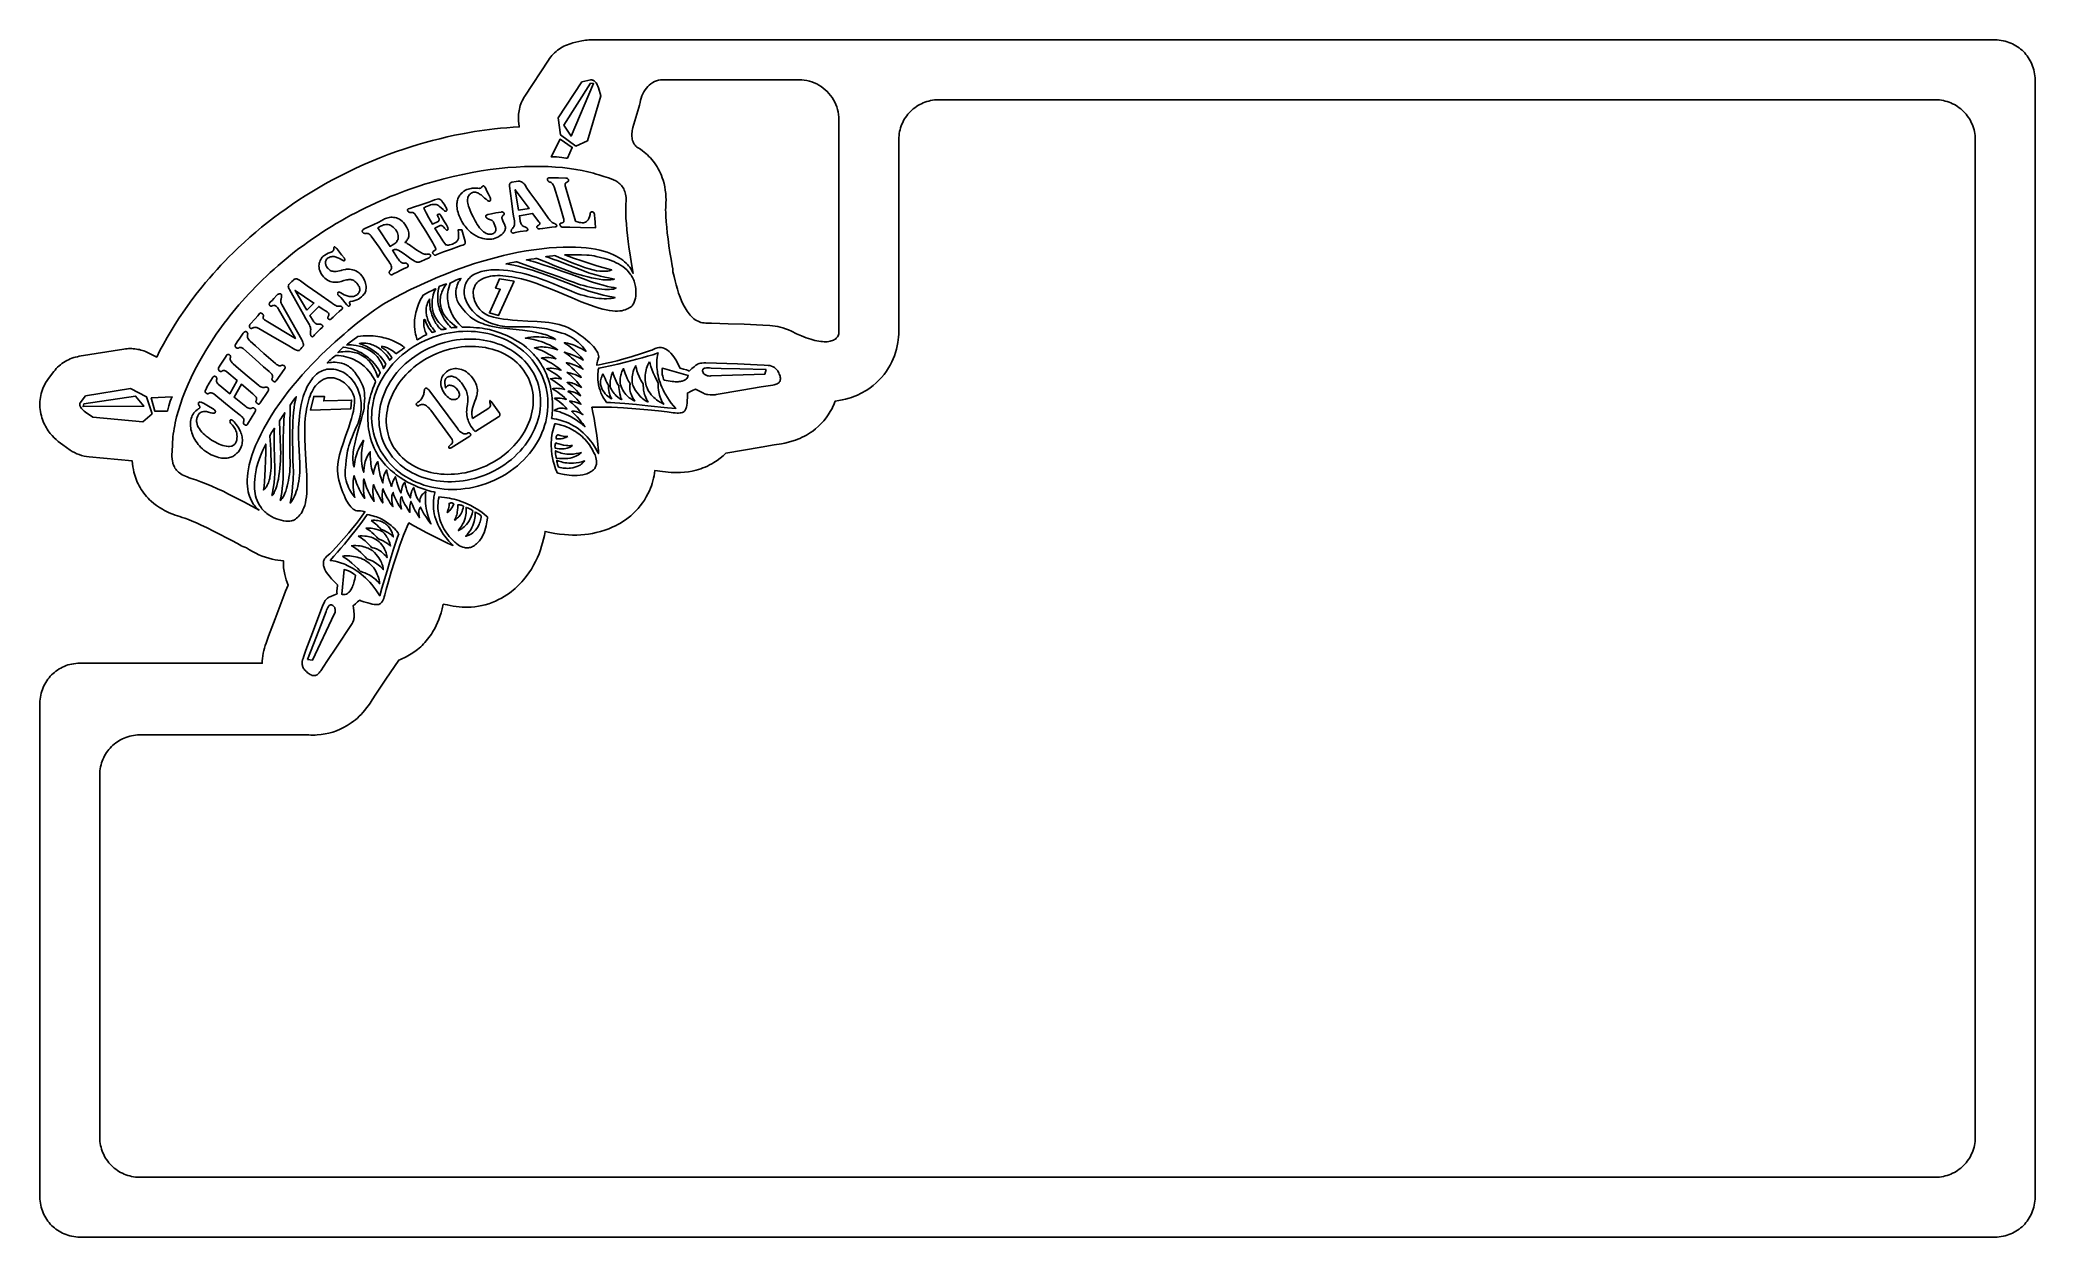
# Model space of a CAD drawing. Extents: x 0 to 500, y 0 to 300.
import ezdxf

# ---------------------------------------------------------------- set-up
doc = ezdxf.new("R2010")
doc.units = 0
doc.layers.add('Nível Padrão', color=18, linetype='CONTINUOUS')

msp = doc.modelspace()

# ---------------------------------------------------------------- linework, layer by layer
at = {"layer": 'Nível Padrão'}
for points in [[(0, 12.69), (0, 133.81), (0.01, 134.32), (0.05, 134.83), (0.12, 135.33), (0.2, 135.82), (0.31, 136.31), (0.45, 136.78), (0.61, 137.24), (0.79, 137.7), (0.99, 138.14), (1.21, 138.57), (1.45, 138.99), (1.71, 139.4), (1.99, 139.79), (2.28, 140.17), (2.6, 140.53), (2.93, 140.88), (3.28, 141.21), (3.64, 141.52), (4.02, 141.82), (4.41, 142.1), (4.81, 142.36), (5.23, 142.6), (5.66, 142.82), (6.11, 143.02), (6.56, 143.2), (7.03, 143.36), (7.5, 143.49), (7.98, 143.6), (8.48, 143.69), (8.98, 143.75), (9.49, 143.79), (10, 143.81), (55.72, 143.81), (55.73, 144.39), (55.77, 144.97), (55.85, 145.64), (55.96, 146.3), (56.1, 146.96), (56.28, 147.61), (56.47, 148.22), (56.68, 148.83), (57.3, 150.55), (58.95, 154.97), (61.23, 160.98), (61.56, 161.85), (61.87, 162.62), (62.21, 163.38), (61.95, 164.02), (61.71, 164.67), (61.51, 165.33), (61.34, 166), (61.18, 166.85), (61.08, 167.71), (61.03, 168.58), (61.05, 169.45), (60.34, 169.52), (59.63, 169.61), (58.93, 169.73), (58.24, 169.88), (57.38, 170.11), (56.53, 170.37), (55.69, 170.67), (54.87, 171), (54.07, 171.37), (53.28, 171.78), (52.51, 172.23), (51.76, 172.71), (51.32, 172.86), (50.89, 173.04), (50.47, 173.24), (50.06, 173.46), (48.43, 174.35), (46.8, 175.22), (45.15, 176.08), (43.5, 176.92), (41.89, 177.7), (40.28, 178.46), (39.21, 178.95), (38.13, 179.42), (37.21, 179.79), (36.28, 180.15), (35.69, 180.36), (35.09, 180.54), (34.5, 180.72), (33.93, 180.91), (33.35, 181.12), (32.78, 181.35), (32.25, 181.58), (31.72, 181.83), (31.19, 182.1), (30.68, 182.38), (29.94, 182.83), (29.23, 183.32), (28.55, 183.84), (27.9, 184.4), (27.49, 184.78), (27.11, 185.17), (26.73, 185.58), (26.38, 186), (26.04, 186.44), (25.72, 186.88), (25.41, 187.34), (25.12, 187.81), (24.87, 188.27), (24.63, 188.73), (24.41, 189.2), (24.21, 189.68), (24.03, 190.16), (23.86, 190.65), (23.71, 191.15), (23.57, 191.65), (23.42, 192.35), (23.29, 193.05), (23.2, 193.76), (23.14, 194.48), (12.31, 195.5), (11.68, 195.59), (11.05, 195.71), (10.43, 195.87), (9.83, 196.07), (9.24, 196.3), (8.67, 196.58), (8.11, 196.89), (7.57, 197.23), (5.75, 198.49), (5.16, 198.91), (4.59, 199.36), (4.06, 199.83), (3.55, 200.32), (3.06, 200.84), (2.6, 201.39), (2.34, 201.73), (2.08, 202.08), (1.85, 202.44), (1.62, 202.81), (1.41, 203.18), (1.21, 203.56), (1.02, 203.95), (0.85, 204.35), (0.66, 204.84), (0.5, 205.33), (0.36, 205.83), (0.24, 206.34), (0.14, 206.85), (0.07, 207.36), (0.02, 207.88), (0, 208.4), (0, 208.62), (0, 208.91), (0.02, 209.42), (0.07, 209.92), (0.14, 210.43), (0.24, 210.93), (0.35, 211.42), (0.49, 211.91), (0.65, 212.39), (0.84, 212.87), (1.11, 213.47), (1.43, 214.06), (1.78, 214.62), (2.16, 215.16), (3.49, 216.91), (3.79, 217.28), (4.11, 217.64), (4.44, 217.98), (4.79, 218.3), (5.15, 218.61), (5.52, 218.89), (5.91, 219.16), (6.31, 219.42), (6.72, 219.65), (7.14, 219.86), (7.57, 220.05), (8.01, 220.23), (8.46, 220.38), (8.91, 220.51), (9.38, 220.62), (9.85, 220.71), (21.07, 222.51), (21.46, 222.57), (21.85, 222.61), (22.24, 222.63), (22.62, 222.64), (23.01, 222.64), (23.4, 222.61), (23.79, 222.58), (24.17, 222.53), (24.56, 222.46), (24.94, 222.38), (25.31, 222.28), (25.69, 222.17), (26.05, 222.05), (26.42, 221.91), (26.78, 221.75), (27.13, 221.58), (29.26, 220.52), (30.08, 222.14), (30.93, 223.75), (31.88, 225.44), (32.86, 227.11), (33.88, 228.76), (34.93, 230.38), (36.28, 232.36), (37.67, 234.3), (39.11, 236.2), (40.6, 238.07), (41.52, 239.19), (42.46, 240.29), (43.41, 241.38), (44.38, 242.46), (45.36, 243.52), (46.36, 244.57), (47.37, 245.6), (48.4, 246.63), (49.78, 247.96), (51.19, 249.27), (52.62, 250.55), (54.07, 251.81), (55.55, 253.04), (57.04, 254.25), (58.56, 255.42), (60.1, 256.58), (61.67, 257.71), (63.26, 258.82), (64.87, 259.89), (66.5, 260.94), (68.15, 261.96), (69.81, 262.96), (71.49, 263.92), (73.19, 264.85), (75.15, 265.89), (77.13, 266.88), (79.13, 267.83), (81.14, 268.75), (83.17, 269.62), (85.22, 270.46), (87.29, 271.26), (89.37, 272.01), (91.16, 272.63), (92.95, 273.21), (94.76, 273.77), (96.57, 274.29), (98.4, 274.79), (100.23, 275.25), (102.07, 275.69), (103.91, 276.09), (106.4, 276.58), (108.89, 277.02), (111.4, 277.39), (113.92, 277.7), (115.46, 277.87), (117.01, 278), (118.57, 278.12), (120.12, 278.2), (120, 279.15), (119.95, 279.59), (119.92, 280.04), (119.91, 280.48), (119.92, 280.93), (119.95, 281.37), (120, 281.81), (120.07, 282.25), (120.16, 282.68), (120.27, 283.11), (120.39, 283.53), (120.54, 283.95), (120.7, 284.36), (120.88, 284.77), (121.09, 285.17), (121.3, 285.56), (121.54, 285.94), (127.45, 294.96), (127.72, 295.36), (128.01, 295.74), (128.32, 296.11), (128.65, 296.46), (128.99, 296.79), (129.34, 297.11), (129.71, 297.41), (130.1, 297.69), (130.49, 297.95), (130.9, 298.19), (131.32, 298.42), (131.75, 298.62), (132.19, 298.8), (132.65, 298.97), (133.11, 299.11), (133.57, 299.23), (135.81, 299.74), (136.31, 299.84), (136.72, 299.91), (137.12, 299.95), (137.53, 299.98), (137.94, 300), (138.36, 300), (184.84, 300), (490, 300), (490.51, 299.99), (491.02, 299.95), (491.52, 299.88), (492.02, 299.8), (492.5, 299.69), (492.97, 299.55), (493.44, 299.39), (493.89, 299.21), (494.34, 299.01), (494.77, 298.79), (495.19, 298.55), (495.59, 298.29), (495.98, 298.01), (496.36, 297.72), (496.72, 297.4), (497.07, 297.07), (497.4, 296.72), (497.72, 296.36), (498.01, 295.98), (498.29, 295.59), (498.55, 295.19), (498.79, 294.77), (499.01, 294.34), (499.21, 293.89), (499.39, 293.44), (499.55, 292.97), (499.69, 292.5), (499.8, 292.02), (499.88, 291.52), (499.95, 291.02), (499.99, 290.51), (500, 290), (500, 10), (499.99, 9.49), (499.95, 8.98), (499.88, 8.48), (499.8, 7.98), (499.69, 7.5), (499.55, 7.03), (499.39, 6.56), (499.21, 6.11), (499.01, 5.66), (498.79, 5.23), (498.55, 4.81), (498.29, 4.41), (498.01, 4.02), (497.72, 3.64), (497.4, 3.28), (497.07, 2.93), (496.72, 2.6), (496.36, 2.28), (495.98, 1.99), (495.59, 1.71), (495.19, 1.45), (494.77, 1.21), (494.34, 0.99), (493.89, 0.79), (493.44, 0.61), (492.97, 0.45), (492.5, 0.31), (492.02, 0.2), (491.52, 0.12), (491.02, 0.05), (490.51, 0.01), (490, 0), (10, 0), (9.49, 0.01), (8.98, 0.05), (8.48, 0.12), (7.98, 0.2), (7.5, 0.31), (7.03, 0.45), (6.56, 0.61), (6.11, 0.79), (5.66, 0.99), (5.23, 1.21), (4.81, 1.45), (4.41, 1.71), (4.02, 1.99), (3.64, 2.28), (3.28, 2.6), (2.93, 2.93), (2.6, 3.28), (2.28, 3.64), (1.99, 4.02), (1.71, 4.41), (1.45, 4.81), (1.21, 5.23), (0.99, 5.66), (0.79, 6.11), (0.61, 6.56), (0.45, 7.03), (0.31, 7.5), (0.2, 7.98), (0.12, 8.48), (0.05, 8.98), (0.01, 9.49), (0, 10), (0, 12.69)], [(134.33, 273.41), (130.47, 276.21), (129.91, 280.46), (135.81, 289.48), (138.05, 290), (138.1, 290), (138.25, 290), (138.48, 289.95), (138.61, 289.9), (138.75, 289.83), (138.9, 289.73), (139.06, 289.61), (139.22, 289.44), (139.38, 289.25), (139.53, 289.01), (139.68, 288.72), (139.82, 288.38), (139.95, 287.99), (140.55, 285.96), (137.19, 274.71), (134.33, 273.41)], [(138, 289.12), (138.75, 289.04), (133.1, 275.9), (131.32, 278.66), (138, 289.12)], [(148.62, 278.02), (150.13, 283.09), (150.29, 283.68), (150.41, 284.29), (150.53, 284.86), (150.69, 285.42), (150.88, 285.96), (151.1, 286.48), (151.37, 286.98), (151.66, 287.45), (151.98, 287.89), (152.34, 288.3), (152.72, 288.67), (153.13, 289.01), (153.56, 289.3), (154.02, 289.54), (154.5, 289.74), (155.01, 289.88), (155.53, 289.97), (155.8, 289.99), (156.07, 290), (190.23, 290), (190.9, 289.98), (191.56, 289.91), (192.21, 289.8), (192.84, 289.65), (193.47, 289.46), (194.07, 289.23), (194.66, 288.97), (195.23, 288.66), (195.78, 288.32), (196.31, 287.94), (196.81, 287.53), (197.29, 287.09), (197.74, 286.61), (198.16, 286.1), (198.54, 285.57), (198.89, 285), (199.2, 284.42), (199.47, 283.82), (199.7, 283.21), (199.89, 282.59), (200.04, 281.95), (200.15, 281.31), (200.21, 280.66), (200.23, 280), (200.23, 226.97), (200.22, 226.66), (200.18, 226.38), (200.11, 226.11), (200.01, 225.86), (199.89, 225.63), (199.74, 225.42), (199.57, 225.23), (199.37, 225.05), (199.15, 224.9), (198.9, 224.76), (198.63, 224.65), (198.33, 224.55), (198.02, 224.47), (197.68, 224.42), (197.32, 224.38), (196.94, 224.37), (196.54, 224.37), (196.11, 224.4), (195.67, 224.44), (195.21, 224.51), (194.73, 224.6), (194.23, 224.7), (193.71, 224.83), (193.18, 224.99), (192.62, 225.16), (192.06, 225.35), (191.47, 225.57), (190.87, 225.81), (189.63, 226.35), (188.33, 226.99), (187.58, 227.34), (186.81, 227.64), (186.18, 227.85), (185.55, 228.03), (184.9, 228.18), (184.25, 228.3), (183.57, 228.39), (182.89, 228.45), (181.17, 228.55), (176.47, 228.73), (172.49, 228.87), (168.27, 229), (167.09, 229.04), (166.88, 229.05), (166.46, 229.07), (166.06, 229.13), (165.67, 229.22), (165.29, 229.35), (164.93, 229.5), (164.57, 229.68), (164.23, 229.89), (163.9, 230.13), (163.59, 230.39), (163.28, 230.68), (162.99, 230.99), (162.71, 231.32), (162.43, 231.67), (162.17, 232.04), (161.92, 232.43), (161.68, 232.84), (161.45, 233.26), (161.22, 233.7), (160.8, 234.61), (160.42, 235.57), (160.07, 236.56), (159.75, 237.58), (159.46, 238.61), (159.2, 239.65), (158.96, 240.68), (158.82, 241.3), (158.65, 241.91), (158.58, 242.66), (158.47, 243.41), (158.17, 245.08), (157.9, 246.75), (157.65, 248.43), (157.42, 250.11), (157.23, 251.59), (157.07, 253.07), (156.95, 254.44), (156.86, 255.81), (156.82, 256.65), (156.81, 257.49), (156.82, 257.96), (156.85, 258.43), (156.89, 259.19), (156.9, 259.95), (156.88, 260.71), (156.83, 261.47), (156.73, 262.34), (156.59, 263.2), (156.4, 264.05), (156.16, 264.89), (155.97, 265.46), (155.75, 266.03), (155.52, 266.58), (155.26, 267.13), (154.97, 267.66), (154.67, 268.18), (154.34, 268.69), (153.99, 269.18), (153.67, 269.6), (153.33, 270.01), (152.98, 270.41), (152.61, 270.79), (152.23, 271.16), (151.84, 271.51), (151.44, 271.86), (151.02, 272.18), (150.47, 272.58), (149.9, 272.95), (149.62, 273.15), (149.37, 273.37), (149.15, 273.62), (148.96, 273.89), (148.79, 274.18), (148.65, 274.48), (148.54, 274.8), (148.45, 275.14), (148.39, 275.48), (148.36, 275.83), (148.34, 276.19), (148.35, 276.56), (148.39, 276.93), (148.44, 277.29), (148.52, 277.66), (148.62, 278.02)], [(15, 25), (15.01, 24.49), (15.05, 23.98), (15.12, 23.48), (15.2, 22.98), (15.31, 22.5), (15.45, 22.03), (15.61, 21.56), (15.79, 21.11), (15.99, 20.66), (16.21, 20.23), (16.45, 19.81), (16.71, 19.41), (16.99, 19.02), (17.28, 18.64), (17.6, 18.28), (17.93, 17.93), (18.28, 17.6), (18.64, 17.28), (19.02, 16.99), (19.41, 16.71), (19.81, 16.45), (20.23, 16.21), (20.66, 15.99), (21.11, 15.79), (21.56, 15.61), (22.03, 15.45), (22.5, 15.31), (22.98, 15.2), (23.48, 15.12), (23.98, 15.05), (24.49, 15.01), (25, 15), (475, 15), (475.51, 15.01), (476.02, 15.05), (476.52, 15.12), (477.02, 15.2), (477.5, 15.31), (477.97, 15.45), (478.44, 15.61), (478.89, 15.79), (479.34, 15.99), (479.77, 16.21), (480.19, 16.45), (480.59, 16.71), (480.98, 16.99), (481.36, 17.28), (481.72, 17.6), (482.07, 17.93), (482.4, 18.28), (482.72, 18.64), (483.01, 19.02), (483.29, 19.41), (483.55, 19.81), (483.79, 20.23), (484.01, 20.66), (484.21, 21.11), (484.39, 21.56), (484.55, 22.03), (484.69, 22.5), (484.8, 22.98), (484.88, 23.48), (484.95, 23.98), (484.99, 24.49), (485, 25), (485, 275), (484.99, 275.51), (484.95, 276.02), (484.88, 276.52), (484.8, 277.02), (484.69, 277.5), (484.55, 277.97), (484.39, 278.44), (484.21, 278.89), (484.01, 279.34), (483.79, 279.77), (483.55, 280.19), (483.29, 280.59), (483.01, 280.98), (482.72, 281.36), (482.4, 281.72), (482.07, 282.07), (481.72, 282.4), (481.36, 282.72), (480.98, 283.01), (480.59, 283.29), (480.19, 283.55), (479.77, 283.79), (479.34, 284.01), (478.89, 284.21), (478.44, 284.39), (477.97, 284.55), (477.5, 284.69), (477.02, 284.8), (476.52, 284.88), (476.02, 284.95), (475.51, 284.99), (475, 285), (225.23, 285), (224.72, 284.99), (224.21, 284.95), (223.71, 284.88), (223.22, 284.8), (222.73, 284.69), (222.26, 284.55), (221.8, 284.39), (221.34, 284.21), (220.9, 284.01), (220.47, 283.79), (220.05, 283.55), (219.64, 283.29), (219.25, 283.01), (218.87, 282.72), (218.51, 282.4), (218.16, 282.07), (217.83, 281.72), (217.52, 281.36), (217.22, 280.98), (216.94, 280.59), (216.68, 280.19), (216.44, 279.77), (216.22, 279.34), (216.02, 278.89), (215.84, 278.44), (215.68, 277.97), (215.55, 277.5), (215.44, 277.02), (215.35, 276.52), (215.29, 276.02), (215.25, 275.51), (215.23, 275), (215.23, 226.97), (215.22, 226.26), (215.18, 225.55), (215.11, 224.85), (215.01, 224.15), (214.86, 223.31), (214.67, 222.48), (214.43, 221.66), (214.16, 220.86), (213.85, 220.07), (213.5, 219.29), (213.11, 218.53), (212.68, 217.79), (212.14, 216.97), (211.56, 216.19), (210.94, 215.43), (210.27, 214.72), (209.57, 214.04), (208.83, 213.41), (208.05, 212.81), (207.24, 212.27), (206.71, 211.94), (206.17, 211.64), (205.63, 211.36), (205.07, 211.09), (204.51, 210.84), (203.94, 210.62), (203.36, 210.41), (202.77, 210.22), (201.92, 209.99), (201.07, 209.79), (200.2, 209.63), (199.33, 209.51), (199.15, 209.04), (198.95, 208.58), (198.74, 208.12), (198.52, 207.67), (198.06, 206.85), (197.56, 206.05), (197.01, 205.28), (196.42, 204.55), (195.78, 203.86), (195.11, 203.2), (194.4, 202.57), (193.66, 201.99), (193.15, 201.64), (192.64, 201.3), (192.11, 200.99), (191.57, 200.69), (191.03, 200.41), (190.47, 200.15), (189.9, 199.91), (189.33, 199.69), (188.47, 199.41), (187.6, 199.16), (186.71, 198.96), (185.82, 198.8), (183.97, 198.5), (180.71, 197.95), (171.9, 196.45), (171.89, 196.44), (171.2, 195.79), (170.47, 195.18), (169.7, 194.61), (168.9, 194.09), (168.38, 193.78), (167.84, 193.49), (167.29, 193.22), (166.73, 192.97), (166.17, 192.74), (165.59, 192.53), (165.01, 192.35), (164.42, 192.18), (163.47, 191.96), (162.5, 191.79), (161.53, 191.67), (160.55, 191.6), (159.78, 191.58), (159, 191.59), (158.23, 191.63), (157.45, 191.7), (156.75, 191.78), (156.06, 191.88), (154.14, 192.11), (154.05, 191.46), (153.93, 190.8), (153.79, 190.16), (153.63, 189.52), (153.44, 188.88), (153.23, 188.26), (152.99, 187.64), (152.73, 187.03), (152.35, 186.23), (151.94, 185.46), (151.48, 184.7), (150.99, 183.98), (150.46, 183.27), (149.9, 182.6), (149.3, 181.95), (148.67, 181.33), (148.06, 180.78), (147.42, 180.27), (146.76, 179.77), (146.08, 179.31), (145.48, 178.94), (144.86, 178.59), (144.23, 178.26), (143.58, 177.95), (142.57, 177.52), (141.53, 177.14), (140.48, 176.81), (139.41, 176.54), (138.46, 176.34), (137.49, 176.18), (136.52, 176.06), (135.55, 175.98), (134.52, 175.93), (133.5, 175.93), (132.47, 175.96), (131.45, 176.03), (130.23, 176.16), (129.01, 176.33), (127.8, 176.56), (126.6, 176.83), (126.41, 175.79), (126.21, 174.89), (125.99, 174), (125.73, 173.12), (125.45, 172.25), (125.08, 171.25), (124.67, 170.27), (124.22, 169.31), (123.73, 168.36), (123.16, 167.39), (122.55, 166.46), (121.89, 165.55), (121.19, 164.68), (120.79, 164.23), (120.38, 163.78), (119.96, 163.35), (119.52, 162.93), (119.07, 162.53), (118.61, 162.14), (118.14, 161.76), (117.66, 161.39), (117.01, 160.94), (116.34, 160.51), (115.66, 160.11), (114.96, 159.74), (114.15, 159.36), (113.32, 159.02), (112.48, 158.72), (111.62, 158.46), (110.75, 158.25), (109.87, 158.07), (108.98, 157.94), (108.08, 157.86), (107.32, 157.83), (106.56, 157.82), (105.8, 157.85), (105.04, 157.91), (104.29, 158), (103.54, 158.12), (102.79, 158.27), (102.06, 158.46), (101.56, 158.51), (101.07, 158.58), (100.77, 157.41), (100.53, 156.47), (100.24, 155.54), (99.96, 154.75), (99.65, 153.98), (99.3, 153.22), (98.93, 152.48), (98.67, 152.01), (98.39, 151.55), (98.11, 151.1), (97.81, 150.66), (97.49, 150.23), (97.17, 149.81), (96.83, 149.4), (96.47, 149), (96.13, 148.63), (95.78, 148.28), (95.42, 147.93), (95.04, 147.6), (94.66, 147.28), (94.27, 146.98), (93.46, 146.4), (92.62, 145.87), (92.19, 145.62), (91.75, 145.39), (91.3, 145.17), (90.85, 144.96), (90.39, 144.77), (89.92, 144.59), (86.73, 139.83), (84.18, 136.01), (83.24, 134.59), (82.74, 133.82), (82.32, 133.2), (81.88, 132.59), (81.41, 132), (80.93, 131.44), (80.49, 130.96), (80.03, 130.51), (79.55, 130.07), (79.07, 129.65), (78.56, 129.25), (78.04, 128.86), (77.51, 128.5), (76.96, 128.16), (76.1, 127.68), (75.21, 127.25), (74.3, 126.87), (73.38, 126.55), (72.43, 126.28), (71.47, 126.08), (70.5, 125.92), (69.51, 125.83), (68.98, 125.81), (68.44, 125.8), (67.9, 125.81), (67.37, 125.83), (25, 125.83), (24.49, 125.82), (23.98, 125.78), (23.48, 125.72), (22.98, 125.63), (22.5, 125.52), (22.03, 125.38), (21.56, 125.22), (21.11, 125.05), (20.66, 124.85), (20.23, 124.62), (19.81, 124.38), (19.41, 124.12), (19.02, 123.84), (18.64, 123.55), (18.28, 123.23), (17.93, 122.9), (17.6, 122.56), (17.28, 122.19), (16.99, 121.81), (16.71, 121.42), (16.45, 121.02), (16.21, 120.6), (15.99, 120.17), (15.79, 119.72), (15.61, 119.27), (15.45, 118.81), (15.31, 118.33), (15.2, 117.85), (15.12, 117.35), (15.05, 116.85), (15.01, 116.35), (15, 115.83), (15, 25)], [(132.23, 270.34), (131.81, 270.4), (130.79, 270.53), (130.14, 270.6), (129.46, 270.66), (128.79, 270.69), (128.16, 270.69), (130.34, 275.11), (133.4, 273.05), (132.23, 270.34)], [(85.74, 233.61), (86.61, 234.11), (87.65, 234.7), (89.06, 235.47), (90.82, 236.39), (92.9, 237.43), (95.28, 238.56), (96.57, 239.15), (97.92, 239.75), (99.34, 240.36), (100.81, 240.97), (102.34, 241.58), (103.92, 242.18), (105.55, 242.78), (107.23, 243.36), (108.94, 243.93), (110.7, 244.48), (112.49, 245), (114.31, 245.5), (116.16, 245.96), (118.04, 246.39), (119.94, 246.78), (121.86, 247.13), (123.8, 247.43), (125.75, 247.68), (127.65, 247.88), (129.44, 248.01), (131.13, 248.08), (132.72, 248.1), (134.21, 248.07), (135.61, 248), (136.91, 247.88), (138.12, 247.72), (139.25, 247.53), (140.3, 247.3), (141.27, 247.05), (142.16, 246.77), (142.98, 246.47), (143.73, 246.15), (144.41, 245.82), (145.02, 245.47), (145.58, 245.12), (146.07, 244.77), (146.52, 244.42), (146.91, 244.07), (147.25, 243.73), (147.54, 243.39), (147.8, 243.08), (148.01, 242.78), (148.19, 242.5), (148.33, 242.25), (148.53, 241.84), (148.63, 241.57), (148.66, 241.47), (148.31, 243.42), (147.97, 245.53), (147.6, 248.11), (147.41, 249.52), (147.24, 250.97), (147.09, 252.43), (146.96, 253.88), (146.87, 255.29), (146.82, 256.63), (146.82, 257.88), (146.83, 258.46), (146.87, 259.01), (146.9, 259.53), (146.9, 260.02), (146.88, 260.48), (146.83, 260.91), (146.77, 261.31), (146.68, 261.69), (146.57, 262.05), (146.44, 262.38), (146.3, 262.69), (146.13, 262.97), (145.95, 263.24), (145.75, 263.49), (145.54, 263.72), (145.32, 263.94), (145.08, 264.13), (144.83, 264.32), (144.57, 264.49), (144.3, 264.65), (143.74, 264.93), (143.15, 265.18), (142.53, 265.4), (141.28, 265.79), (140.05, 266.18), (139.41, 266.38), (138.74, 266.58), (138.06, 266.77), (137.35, 266.95), (135.87, 267.28), (134.31, 267.56), (132.68, 267.8), (130.97, 268), (129.19, 268.15), (127.35, 268.25), (125.44, 268.3), (123.47, 268.3), (121.44, 268.25), (119.36, 268.15), (117.23, 267.99), (115.06, 267.77), (112.84, 267.49), (110.58, 267.16), (108.29, 266.76), (105.96, 266.3), (103.6, 265.78), (101.22, 265.19), (100.02, 264.87), (98.82, 264.54), (97.61, 264.18), (96.39, 263.81), (95.17, 263.42), (93.95, 263.02), (92.73, 262.59), (91.5, 262.15), (90.27, 261.69), (89.04, 261.21), (87.8, 260.72), (86.57, 260.2), (85.33, 259.67), (84.1, 259.11), (82.86, 258.54), (81.63, 257.95), (80.4, 257.34), (79.17, 256.7), (77.94, 256.05), (76.71, 255.38), (75.49, 254.69), (74.26, 253.97), (73.05, 253.24), (71.83, 252.48), (70.63, 251.71), (69.45, 250.93), (68.29, 250.14), (67.15, 249.33), (66.02, 248.52), (64.92, 247.7), (63.84, 246.86), (62.77, 246.02), (61.73, 245.18), (60.7, 244.32), (59.69, 243.46), (58.71, 242.58), (57.74, 241.71), (56.79, 240.82), (55.86, 239.94), (54.95, 239.04), (54.06, 238.14), (53.19, 237.24), (52.33, 236.33), (51.5, 235.42), (50.68, 234.51), (49.89, 233.6), (49.11, 232.68), (48.35, 231.76), (47.61, 230.84), (46.89, 229.92), (46.19, 229), (45.51, 228.08), (44.2, 226.24), (42.97, 224.4), (41.81, 222.57), (40.72, 220.76), (39.71, 218.96), (38.77, 217.19), (37.91, 215.43), (37.12, 213.7), (36.41, 212), (35.76, 210.34), (35.19, 208.71), (34.69, 207.12), (34.27, 205.57), (33.92, 204.07), (33.77, 203.34), (33.63, 202.63), (33.52, 201.92), (33.42, 201.23), (33.35, 200.56), (33.29, 199.9), (33.24, 199.25), (33.22, 198.62), (33.19, 198.02), (33.16, 197.42), (33.12, 196.8), (33.1, 196.19), (33.09, 195.59), (33.13, 194.99), (33.21, 194.4), (33.27, 194.1), (33.34, 193.82), (33.44, 193.54), (33.55, 193.26), (33.69, 192.99), (33.84, 192.72), (34.02, 192.46), (34.22, 192.21), (34.45, 191.96), (34.71, 191.72), (35, 191.49), (35.31, 191.27), (35.66, 191.05), (36.04, 190.85), (36.46, 190.65), (36.91, 190.47), (37.4, 190.29), (37.93, 190.13), (38.5, 189.96), (39.09, 189.76), (40.35, 189.3), (41.68, 188.77), (43.06, 188.18), (44.47, 187.54), (45.89, 186.88), (47.28, 186.2), (48.63, 185.53), (51.09, 184.26), (53.09, 183.2), (54.92, 182.2), (54.83, 182.26), (54.6, 182.44), (54.25, 182.76), (54.05, 182.98), (53.84, 183.23), (53.62, 183.52), (53.39, 183.86), (53.16, 184.23), (52.95, 184.65), (52.74, 185.12), (52.54, 185.63), (52.37, 186.18), (52.22, 186.79), (52.1, 187.45), (52.01, 188.15), (51.96, 188.91), (51.96, 189.73), (52, 190.6), (52.1, 191.53), (52.26, 192.51), (52.47, 193.56), (52.76, 194.66), (53.11, 195.83), (53.54, 197.06), (54.06, 198.36), (54.66, 199.72), (55.35, 201.15), (56.13, 202.65), (57.02, 204.22), (57.98, 205.81), (58.99, 207.38), (60.04, 208.91), (61.13, 210.4), (62.24, 211.87), (63.38, 213.29), (64.55, 214.69), (65.73, 216.04), (66.92, 217.35), (68.11, 218.63), (69.31, 219.86), (70.5, 221.05), (71.69, 222.19), (72.86, 223.29), (74.01, 224.34), (75.13, 225.34), (76.23, 226.29), (77.29, 227.19), (79.29, 228.83), (81.1, 230.24), (82.66, 231.42), (83.95, 232.36), (84.92, 233.05), (85.74, 233.61)], [(134.21, 254.57), (134.42, 254.5), (134.93, 254.34), (135.25, 254.27), (135.58, 254.21), (135.91, 254.18), (136.21, 254.18), (136.47, 254.23), (136.72, 254.32), (136.95, 254.46), (137.06, 254.55), (137.17, 254.65), (137.37, 254.92), (137.55, 255.26), (137.71, 255.7), (137.86, 256.24), (137.87, 256.37), (137.89, 256.49), (137.93, 256.63), (138, 256.76), (138.11, 256.86), (138.17, 256.89), (138.25, 256.9), (138.34, 256.9), (138.45, 256.88), (138.64, 256.81), (138.77, 256.74), (138.86, 256.66), (138.91, 256.57), (138.93, 256.46), (138.95, 256.34), (138.97, 256.01), (139.04, 255.3), (139.11, 254.25), (139.19, 252.89), (135.48, 253.01), (132.84, 253.07), (131.89, 253.09), (131.43, 253.07), (131.1, 253.04), (130.95, 253.04), (130.82, 253.07), (130.69, 253.13), (130.58, 253.23), (130.47, 253.38), (130.37, 253.57), (130.31, 253.76), (130.3, 253.89), (130.34, 253.97), (130.4, 254.02), (130.48, 254.04), (130.57, 254.05), (130.65, 254.07), (130.73, 254.1), (130.82, 254.13), (130.93, 254.16), (131.05, 254.21), (131.17, 254.29), (131.22, 254.35), (131.26, 254.42), (131.3, 254.51), (131.32, 254.63), (131.32, 254.76), (131.31, 254.92), (131.28, 255.1), (131.23, 255.31), (130.72, 257.05), (129.92, 259.69), (128.86, 263.15), (128.8, 263.33), (128.72, 263.51), (128.62, 263.72), (128.48, 263.93), (128.3, 264.13), (128.21, 264.21), (128.1, 264.28), (127.98, 264.33), (127.86, 264.35), (127.73, 264.38), (127.61, 264.43), (127.51, 264.49), (127.41, 264.57), (127.33, 264.65), (127.27, 264.75), (127.22, 264.85), (127.19, 264.95), (127.17, 265.05), (127.18, 265.14), (127.22, 265.23), (127.27, 265.31), (127.35, 265.37), (127.46, 265.42), (127.59, 265.45), (127.76, 265.45), (129.97, 265.4), (131.82, 265.36), (132.01, 265.34), (132.18, 265.26), (132.32, 265.15), (132.44, 265.01), (132.5, 264.85), (132.5, 264.78), (132.49, 264.7), (132.46, 264.62), (132.41, 264.55), (132.33, 264.48), (132.23, 264.42), (132.03, 264.31), (131.87, 264.21), (131.75, 264.1), (131.66, 263.98), (131.62, 263.83), (131.62, 263.66), (131.65, 263.45), (131.71, 263.19), (134.21, 254.57)], [(100.55, 257.93), (101.03, 257.48), (101.21, 257.31), (101.38, 257.19), (101.52, 257.11), (101.65, 257.08), (101.79, 257.08), (101.92, 257.14), (101.98, 257.19), (102.01, 257.26), (102.02, 257.36), (102.01, 257.47), (101.92, 257.73), (101.77, 258.04), (101.58, 258.37), (101.37, 258.72), (100.92, 259.37), (100.71, 259.64), (100.52, 259.86), (100.31, 260.01), (100.21, 260.06), (100.1, 260.11), (99.98, 260.13), (99.85, 260.14), (99.57, 260.12), (99.24, 260.03), (98.85, 259.89), (98.27, 259.67), (97.46, 259.38), (95.49, 258.7), (93.66, 258.09), (92.67, 257.78), (92.38, 257.71), (92.26, 257.66), (92.18, 257.6), (92.12, 257.53), (92.11, 257.44), (92.13, 257.32), (92.19, 257.18), (92.29, 257.03), (92.4, 256.92), (92.51, 256.84), (92.63, 256.78), (92.76, 256.75), (92.89, 256.74), (93.14, 256.73), (93.37, 256.76), (93.48, 256.75), (93.6, 256.7), (93.74, 256.59), (93.92, 256.4), (94.14, 256.12), (94.41, 255.71), (95.36, 254.2), (96.7, 252.05), (97.98, 249.95), (98.45, 249.14), (98.74, 248.61), (99.04, 248.03), (99.13, 247.82), (99.18, 247.66), (99.19, 247.53), (99.14, 247.42), (99.04, 247.31), (98.88, 247.2), (98.57, 247), (98.47, 246.92), (98.41, 246.84), (98.4, 246.75), (98.43, 246.64), (98.5, 246.51), (98.62, 246.33), (98.76, 246.18), (98.91, 246.1), (99.05, 246.07), (99.18, 246.08), (99.29, 246.12), (99.38, 246.16), (99.46, 246.22), (101.16, 246.87), (103.13, 247.6), (104.9, 248.23), (105.57, 248.46), (106.02, 248.59), (106.16, 248.64), (106.28, 248.69), (106.38, 248.76), (106.46, 248.82), (106.52, 248.9), (106.56, 248.97), (106.61, 249.12), (106.61, 249.25), (106.6, 249.37), (106.56, 249.47), (105.73, 252.43), (104.84, 252.43), (104.92, 251.6), (104.94, 250.95), (104.93, 250.68), (104.91, 250.44), (104.87, 250.23), (104.81, 250.05), (104.74, 249.89), (104.66, 249.74), (104.56, 249.61), (104.44, 249.49), (104.15, 249.27), (103.8, 249.05), (103.6, 248.94), (103.41, 248.85), (103.03, 248.72), (102.68, 248.64), (102.37, 248.6), (102.11, 248.6), (101.9, 248.61), (101.72, 248.63), (101, 249.65), (100.29, 250.7), (99.6, 251.77), (98.96, 252.82), (100.1, 253.4), (100.29, 253.47), (100.48, 253.49), (100.66, 253.46), (100.84, 253.38), (101.02, 253.25), (101.2, 253.08), (101.4, 252.86), (101.6, 252.61), (101.7, 252.49), (101.79, 252.41), (101.87, 252.35), (101.95, 252.32), (102.03, 252.31), (102.09, 252.32), (102.15, 252.35), (102.2, 252.4), (102.24, 252.46), (102.26, 252.53), (102.29, 252.71), (102.26, 252.92), (102.17, 253.14), (101.86, 253.69), (101.4, 254.45), (100.53, 255.86), (100.39, 256.07), (100.27, 256.22), (100.17, 256.31), (100.08, 256.36), (100.01, 256.37), (99.94, 256.36), (99.83, 256.29), (99.77, 256.27), (99.7, 256.26), (99.64, 256.24), (99.6, 256.2), (99.59, 256.14), (99.62, 256.02), (99.7, 255.85), (99.84, 255.6), (99.93, 255.45), (99.99, 255.31), (100.03, 255.19), (100.05, 255.08), (100.04, 254.88), (100, 254.73), (99.93, 254.62), (99.85, 254.54), (99.77, 254.48), (98.35, 253.86), (97.46, 255.43), (96.77, 256.7), (96.17, 257.86), (96.66, 258.13), (97.11, 258.35), (97.52, 258.53), (97.9, 258.65), (98.24, 258.73), (98.55, 258.78), (98.84, 258.79), (99.1, 258.76), (99.33, 258.72), (99.55, 258.64), (99.75, 258.55), (99.93, 258.44), (100.25, 258.2), (100.55, 257.93)], [(114.16, 253.07), (113.69, 254.34), (113.64, 254.42), (113.58, 254.51), (113.49, 254.61), (113.36, 254.72), (113.18, 254.83), (112.96, 254.93), (112.69, 255), (112.54, 255.04), (112.39, 255.09), (112.14, 255.23), (111.93, 255.41), (111.85, 255.5), (111.79, 255.6), (111.75, 255.69), (111.73, 255.79), (111.74, 255.88), (111.77, 255.97), (111.83, 256.05), (111.93, 256.12), (112.05, 256.18), (112.21, 256.22), (113.14, 256.41), (114.24, 256.63), (115.55, 256.87), (115.64, 256.89), (115.74, 256.9), (115.86, 256.9), (115.99, 256.87), (116.12, 256.81), (116.24, 256.69), (116.32, 256.52), (116.34, 256.42), (116.34, 256.34), (116.31, 256.27), (116.26, 256.2), (116.12, 256.08), (115.98, 255.94), (115.91, 255.86), (115.85, 255.76), (115.81, 255.65), (115.79, 255.51), (115.79, 255.35), (115.83, 255.16), (115.9, 254.94), (116, 254.68), (116.48, 253.58), (116.54, 253.45), (116.6, 253.3), (116.64, 253.1), (116.65, 252.86), (116.62, 252.58), (116.58, 252.42), (116.52, 252.26), (116.44, 252.09), (116.33, 251.91), (116.21, 251.74), (116.07, 251.56), (115.74, 251.24), (115.36, 250.95), (114.95, 250.69), (114.53, 250.47), (114.09, 250.29), (113.65, 250.16), (113.24, 250.07), (113, 250.04), (112.7, 250.03), (112.34, 250.03), (111.93, 250.07), (111.48, 250.13), (110.99, 250.24), (110.47, 250.4), (109.92, 250.6), (109.36, 250.87), (108.78, 251.21), (108.5, 251.4), (108.21, 251.61), (107.92, 251.85), (107.64, 252.1), (107.35, 252.37), (107.07, 252.67), (106.8, 252.99), (106.53, 253.34), (106.26, 253.7), (106.01, 254.1), (105.76, 254.52), (105.51, 254.97), (105.28, 255.44), (105.09, 255.9), (104.92, 256.34), (104.78, 256.76), (104.67, 257.17), (104.59, 257.56), (104.53, 257.94), (104.5, 258.3), (104.49, 258.64), (104.5, 258.97), (104.53, 259.29), (104.58, 259.59), (104.65, 259.87), (104.74, 260.14), (104.84, 260.4), (104.96, 260.64), (105.09, 260.87), (105.23, 261.08), (105.38, 261.28), (105.54, 261.47), (105.89, 261.8), (106.25, 262.09), (106.63, 262.32), (107.01, 262.5), (107.38, 262.63), (107.73, 262.72), (108.05, 262.78), (108.36, 262.81), (108.9, 262.84), (109.37, 262.83), (109.77, 262.81), (110.1, 262.8), (110.24, 262.81), (110.37, 262.84), (110.49, 262.88), (110.59, 262.94), (110.69, 263.02), (110.77, 263.13), (110.85, 263.24), (110.92, 263.32), (110.99, 263.37), (111.07, 263.41), (111.14, 263.42), (111.21, 263.41), (111.27, 263.37), (111.34, 263.33), (111.47, 263.18), (111.59, 262.99), (111.71, 262.76), (111.83, 262.5), (112.1, 261.93), (112.4, 261.34), (112.67, 260.82), (112.83, 260.5), (112.92, 260.27), (112.95, 260.15), (112.96, 260.03), (112.96, 259.91), (112.92, 259.8), (112.86, 259.69), (112.76, 259.61), (112.7, 259.58), (112.63, 259.57), (112.49, 259.59), (112.33, 259.66), (112.16, 259.76), (111.81, 260.05), (111.44, 260.35), (111.22, 260.55), (110.91, 260.82), (110.54, 261.14), (110.33, 261.3), (110.11, 261.45), (109.88, 261.58), (109.64, 261.69), (109.4, 261.78), (109.14, 261.84), (108.89, 261.85), (108.63, 261.83), (108.37, 261.75), (108.11, 261.62), (107.87, 261.45), (107.67, 261.26), (107.5, 261.05), (107.37, 260.82), (107.27, 260.58), (107.2, 260.32), (107.16, 260.03), (107.16, 259.73), (107.18, 259.41), (107.23, 259.07), (107.31, 258.71), (107.41, 258.33), (107.55, 257.93), (107.7, 257.5), (108.09, 256.59), (108.54, 255.63), (109.04, 254.67), (109.31, 254.21), (109.59, 253.76), (109.88, 253.34), (110.18, 252.94), (110.49, 252.57), (110.81, 252.23), (111.13, 251.94), (111.46, 251.7), (111.8, 251.51), (112.15, 251.37), (112.32, 251.32), (112.5, 251.29), (112.68, 251.28), (112.85, 251.29), (113.18, 251.33), (113.46, 251.4), (113.68, 251.5), (113.86, 251.62), (114, 251.76), (114.11, 251.91), (114.18, 252.07), (114.22, 252.23), (114.24, 252.39), (114.25, 252.54), (114.22, 252.81), (114.18, 252.99), (114.16, 253.07)], [(128.77, 254.06), (128.64, 254.09), (128.51, 254.16), (128.38, 254.24), (128.25, 254.34), (128.01, 254.57), (127.79, 254.82), (127.6, 255.07), (127.45, 255.28), (127.32, 255.48), (124.74, 259.07), (122.8, 261.8), (122.04, 262.88), (121.57, 263.59), (121.43, 263.81), (121.27, 263.99), (121.12, 264.14), (120.97, 264.27), (120.82, 264.37), (120.68, 264.45), (120.4, 264.56), (120.17, 264.6), (119.98, 264.61), (119.82, 264.6), (119.31, 264.5), (118.24, 264.33), (118.11, 264.3), (118, 264.25), (117.91, 264.19), (117.84, 264.12), (117.79, 264.04), (117.75, 263.96), (117.7, 263.78), (117.68, 263.61), (117.69, 263.46), (117.71, 263.32), (118.18, 259.68), (118.55, 256.91), (118.71, 255.8), (118.83, 255.08), (118.91, 254.64), (118.95, 254.27), (118.96, 253.95), (118.93, 253.67), (118.86, 253.42), (118.75, 253.19), (118.59, 252.96), (118.39, 252.72), (118.28, 252.59), (118.2, 252.47), (118.15, 252.35), (118.11, 252.24), (118.1, 252.13), (118.11, 252.02), (118.13, 251.93), (118.17, 251.84), (118.22, 251.77), (118.29, 251.71), (118.37, 251.66), (118.45, 251.62), (118.55, 251.6), (118.66, 251.6), (118.77, 251.62), (118.88, 251.65), (119.16, 251.74), (119.52, 251.82), (120.36, 251.97), (121.97, 252.19), (122.11, 252.22), (122.21, 252.26), (122.27, 252.31), (122.31, 252.37), (122.32, 252.43), (122.31, 252.51), (122.28, 252.58), (122.22, 252.66), (122.08, 252.82), (121.89, 252.97), (121.69, 253.09), (121.5, 253.17), (121.3, 253.25), (121.12, 253.34), (120.97, 253.44), (120.84, 253.56), (120.73, 253.68), (120.64, 253.8), (120.51, 254.06), (120.43, 254.29), (120.39, 254.49), (120.38, 254.67), (120.17, 255.94), (123.46, 256.53), (124.29, 255.42), (124.73, 254.85), (125.05, 254.45), (125.17, 254.26), (125.24, 254.08), (125.26, 254), (125.26, 253.92), (125.24, 253.84), (125.21, 253.76), (125.15, 253.69), (125.07, 253.62), (124.97, 253.55), (124.84, 253.49), (124.72, 253.43), (124.63, 253.36), (124.57, 253.28), (124.53, 253.2), (124.52, 253.12), (124.54, 253.05), (124.57, 252.97), (124.62, 252.9), (124.76, 252.77), (124.94, 252.67), (125.13, 252.63), (125.23, 252.62), (125.32, 252.64), (126.01, 252.76), (127.12, 252.91), (128.28, 253.05), (129.12, 253.12), (129.24, 253.13), (129.34, 253.16), (129.41, 253.2), (129.47, 253.26), (129.5, 253.32), (129.51, 253.39), (129.5, 253.47), (129.48, 253.55), (129.38, 253.71), (129.22, 253.85), (129.02, 253.98), (128.9, 254.02), (128.77, 254.06)], [(119.95, 257.31), (119.12, 262.45), (122.57, 257.73), (119.95, 257.31)], [(96.98, 246.28), (96.81, 246.26), (96.61, 246.27), (96.38, 246.32), (96.13, 246.4), (95.87, 246.51), (95.6, 246.64), (95.03, 246.97), (94.45, 247.34), (93.89, 247.72), (92.96, 248.41), (92.61, 248.66), (92.3, 248.85), (92.04, 249), (91.83, 249.11), (91.55, 249.23), (91.45, 249.26), (91.66, 249.43), (91.84, 249.61), (92.01, 249.81), (92.15, 250.03), (92.28, 250.26), (92.37, 250.5), (92.44, 250.76), (92.48, 251.04), (92.49, 251.33), (92.46, 251.64), (92.4, 251.96), (92.29, 252.3), (92.15, 252.66), (91.96, 253.03), (91.73, 253.42), (91.44, 253.83), (91.13, 254.22), (90.8, 254.55), (90.45, 254.83), (90.1, 255.06), (89.73, 255.24), (89.37, 255.38), (89, 255.48), (88.63, 255.53), (88.27, 255.56), (87.91, 255.55), (87.57, 255.51), (87.24, 255.45), (86.92, 255.36), (86.62, 255.26), (86.34, 255.14), (86.09, 255), (85.55, 254.7), (84.91, 254.36), (83.52, 253.67), (82.21, 253.06), (81.29, 252.64), (81.15, 252.57), (81.03, 252.49), (80.94, 252.4), (80.86, 252.3), (80.82, 252.2), (80.79, 252.1), (80.79, 252), (80.81, 251.9), (80.85, 251.81), (80.91, 251.73), (80.99, 251.66), (81.1, 251.59), (81.22, 251.55), (81.36, 251.52), (81.52, 251.51), (81.69, 251.52), (81.87, 251.53), (82.03, 251.52), (82.18, 251.49), (82.32, 251.45), (82.55, 251.33), (82.74, 251.19), (82.88, 251.04), (82.98, 250.91), (83.05, 250.78), (84.98, 248.04), (86.47, 245.92), (87.47, 244.46), (87.72, 244.06), (87.91, 243.71), (88.04, 243.41), (88.11, 243.15), (88.14, 242.92), (88.1, 242.71), (88.03, 242.53), (87.9, 242.37), (87.77, 242.22), (87.67, 242.08), (87.6, 241.96), (87.56, 241.85), (87.54, 241.74), (87.55, 241.65), (87.58, 241.56), (87.64, 241.47), (87.76, 241.29), (87.83, 241.21), (87.91, 241.15), (88.03, 241.13), (88.17, 241.14), (88.35, 241.21), (88.59, 241.34), (88.91, 241.53), (89.33, 241.75), (90.31, 242.25), (91.27, 242.7), (91.93, 243), (92.11, 243.09), (92.23, 243.19), (92.3, 243.28), (92.32, 243.38), (92.3, 243.48), (92.25, 243.59), (92.07, 243.85), (91.97, 243.97), (91.87, 244.05), (91.76, 244.09), (91.65, 244.1), (91.42, 244.07), (91.14, 244.02), (91.01, 244.02), (90.88, 244.05), (90.75, 244.11), (90.62, 244.19), (90.37, 244.4), (90.14, 244.64), (89.94, 244.89), (89.78, 245.11), (89.64, 245.32), (88.36, 247.3), (88.73, 247.42), (88.89, 247.46), (89.05, 247.48), (89.32, 247.47), (89.57, 247.41), (89.78, 247.32), (89.98, 247.21), (90.36, 246.96), (91.02, 246.52), (91.99, 245.86), (92.99, 245.18), (93.76, 244.67), (94.03, 244.51), (94.26, 244.4), (94.47, 244.33), (94.67, 244.29), (94.85, 244.29), (95.04, 244.32), (95.24, 244.38), (95.45, 244.47), (96.57, 244.94), (97.16, 245.2), (97.42, 245.34), (97.65, 245.47), (97.74, 245.54), (97.82, 245.61), (97.87, 245.7), (97.9, 245.78), (97.92, 245.87), (97.91, 245.95), (97.89, 246.03), (97.85, 246.11), (97.79, 246.17), (97.72, 246.23), (97.63, 246.28), (97.53, 246.32), (97.41, 246.34), (97.28, 246.34), (97.14, 246.32), (96.98, 246.28)], [(88.73, 248.8), (88.25, 248.53), (87.74, 248.26), (84.72, 252.9), (85.1, 253.16), (85.32, 253.29), (85.57, 253.41), (85.82, 253.53), (86.1, 253.62), (86.38, 253.7), (86.67, 253.74), (86.98, 253.75), (87.29, 253.72), (87.6, 253.65), (87.92, 253.52), (88.23, 253.34), (88.55, 253.09), (88.86, 252.78), (89.17, 252.39), (89.41, 252.01), (89.58, 251.66), (89.7, 251.32), (89.77, 251), (89.8, 250.7), (89.78, 250.42), (89.74, 250.16), (89.66, 249.93), (89.56, 249.71), (89.44, 249.51), (89.32, 249.34), (89.19, 249.19), (88.93, 248.95), (88.73, 248.8)], [(77.81, 234.44), (77.69, 234.39), (77.62, 234.32), (77.59, 234.22), (77.59, 234.11), (77.65, 233.89), (77.71, 233.7), (77.71, 233.61), (77.68, 233.5), (77.62, 233.39), (77.53, 233.31), (77.48, 233.28), (77.41, 233.27), (77.34, 233.27), (77.26, 233.29), (77.18, 233.34), (77.09, 233.41), (76.99, 233.5), (76.88, 233.63), (76.41, 234.23), (75.91, 234.86), (75.4, 235.43), (75.16, 235.66), (74.94, 235.86), (74.84, 235.95), (74.76, 236.05), (74.7, 236.15), (74.65, 236.25), (74.62, 236.36), (74.61, 236.45), (74.62, 236.55), (74.64, 236.63), (74.68, 236.7), (74.74, 236.75), (74.81, 236.79), (74.9, 236.81), (75.01, 236.8), (75.14, 236.76), (75.28, 236.7), (75.44, 236.6), (75.81, 236.36), (76.24, 236.13), (76.71, 235.92), (76.96, 235.84), (77.22, 235.76), (77.48, 235.71), (77.75, 235.68), (78.02, 235.67), (78.29, 235.68), (78.56, 235.73), (78.83, 235.8), (79.09, 235.91), (79.35, 236.06), (79.59, 236.24), (79.78, 236.42), (79.92, 236.61), (80.03, 236.8), (80.11, 237), (80.15, 237.21), (80.16, 237.41), (80.15, 237.61), (80.11, 237.81), (80.05, 238.01), (79.97, 238.2), (79.88, 238.38), (79.67, 238.72), (79.43, 239.01), (79.19, 239.26), (78.92, 239.49), (78.63, 239.69), (78.47, 239.77), (78.29, 239.84), (78.1, 239.89), (77.89, 239.93), (77.66, 239.94), (77.41, 239.94), (77.15, 239.91), (76.85, 239.86), (76.53, 239.79), (76.19, 239.69), (75.47, 239.48), (75.12, 239.4), (74.77, 239.33), (74.42, 239.29), (74.07, 239.27), (73.73, 239.28), (73.39, 239.32), (73.05, 239.39), (72.72, 239.49), (72.39, 239.64), (72.06, 239.82), (71.74, 240.04), (71.42, 240.31), (71.1, 240.63), (70.79, 241), (70.51, 241.4), (70.29, 241.79), (70.12, 242.19), (70.01, 242.58), (69.95, 242.97), (69.93, 243.35), (69.96, 243.71), (70.02, 244.06), (70.11, 244.4), (70.24, 244.71), (70.38, 245.01), (70.55, 245.28), (70.74, 245.53), (70.94, 245.74), (71.15, 245.93), (71.37, 246.09), (71.8, 246.33), (72.23, 246.52), (73, 246.83), (73.3, 246.98), (73.42, 247.07), (73.52, 247.16), (73.6, 247.27), (73.65, 247.39), (73.67, 247.52), (73.66, 247.68), (73.65, 247.83), (73.65, 247.94), (73.67, 248.02), (73.7, 248.08), (73.75, 248.11), (73.81, 248.12), (73.87, 248.11), (73.95, 248.08), (74.11, 247.97), (74.28, 247.81), (74.46, 247.63), (74.61, 247.44), (75.6, 246.17), (76.3, 245.29), (76.35, 245.14), (76.38, 244.99), (76.39, 244.84), (76.38, 244.77), (76.36, 244.71), (76.32, 244.66), (76.27, 244.64), (76.19, 244.63), (76.1, 244.65), (75.97, 244.69), (75.83, 244.77), (75.08, 245.21), (74.66, 245.42), (74.43, 245.51), (74.2, 245.59), (73.97, 245.66), (73.72, 245.7), (73.48, 245.72), (73.23, 245.71), (72.98, 245.68), (72.72, 245.61), (72.46, 245.5), (72.21, 245.35), (71.99, 245.19), (71.83, 245.02), (71.7, 244.84), (71.62, 244.65), (71.57, 244.46), (71.55, 244.27), (71.55, 244.08), (71.58, 243.9), (71.62, 243.72), (71.68, 243.55), (71.83, 243.25), (71.98, 243), (72.11, 242.84), (72.22, 242.7), (72.39, 242.52), (72.62, 242.33), (72.77, 242.24), (72.94, 242.16), (73.14, 242.09), (73.37, 242.03), (73.63, 242), (73.93, 241.98), (74.27, 241.99), (74.64, 242.03), (75.06, 242.11), (75.52, 242.22), (75.65, 242.26), (76.01, 242.36), (76.54, 242.47), (76.86, 242.51), (77.21, 242.53), (77.58, 242.52), (77.97, 242.49), (78.37, 242.42), (78.77, 242.3), (79.18, 242.14), (79.57, 241.92), (79.77, 241.79), (79.96, 241.64), (80.14, 241.47), (80.32, 241.29), (80.65, 240.9), (80.93, 240.51), (81.16, 240.12), (81.35, 239.74), (81.5, 239.36), (81.61, 239), (81.68, 238.64), (81.73, 238.3), (81.74, 237.97), (81.73, 237.67), (81.7, 237.38), (81.65, 237.12), (81.58, 236.88), (81.49, 236.67), (81.4, 236.48), (81.29, 236.33), (80.94, 235.92), (80.58, 235.58), (80.2, 235.3), (79.81, 235.07), (79.38, 234.87), (78.91, 234.71), (78.39, 234.57), (77.81, 234.44)], [(105.81, 228.05), (105.58, 228.26), (105.31, 228.52), (104.98, 228.88), (104.6, 229.32), (104.18, 229.85), (103.76, 230.47), (103.35, 231.16), (103.15, 231.54), (102.96, 231.93), (102.79, 232.34), (102.63, 232.77), (102.49, 233.22), (102.37, 233.68), (102.28, 234.15), (102.2, 234.65), (102.16, 235.15), (102.15, 235.67), (102.17, 236.21), (102.22, 236.75), (102.31, 237.31), (102.45, 237.88), (102.62, 238.46), (102.85, 239.06), (103.13, 239.21), (103.82, 239.57), (104.25, 239.77), (104.69, 239.96), (105.12, 240.12), (105.5, 240.23), (105.38, 240.08), (105.11, 239.65), (104.94, 239.35), (104.77, 238.99), (104.6, 238.58), (104.46, 238.12), (104.34, 237.63), (104.26, 237.1), (104.24, 236.82), (104.24, 236.53), (104.25, 236.24), (104.28, 235.95), (104.33, 235.64), (104.4, 235.34), (104.49, 235.02), (104.6, 234.71), (104.74, 234.39), (104.91, 234.07), (105.1, 233.75), (105.32, 233.43), (105.79, 232.81), (106.23, 232.26), (106.65, 231.77), (107.06, 231.32), (107.46, 230.93), (107.85, 230.58), (108.25, 230.27), (108.66, 229.99), (109.07, 229.73), (109.51, 229.5), (109.96, 229.29), (110.45, 229.1), (110.96, 228.91), (111.52, 228.72), (112.76, 228.34), (113.11, 228.24), (113.49, 228.15), (114.34, 228), (115.28, 227.86), (116.31, 227.74), (118.55, 227.5), (120.93, 227.24), (122.13, 227.09), (123.32, 226.91), (124.47, 226.7), (125.58, 226.45), (126.12, 226.3), (126.63, 226.15), (127.13, 225.98), (127.6, 225.8), (128.05, 225.61), (128.47, 225.4), (128.87, 225.17), (129.24, 224.92), (129.06, 224.98), (128.58, 225.1), (127.82, 225.27), (126.84, 225.43), (126.28, 225.5), (125.69, 225.55), (125.06, 225.58), (124.41, 225.59), (123.73, 225.58), (123.04, 225.52), (122.34, 225.43), (121.64, 225.29), (121.84, 225.27), (122.41, 225.19), (123.28, 225.03), (123.8, 224.91), (124.37, 224.77), (124.98, 224.6), (125.63, 224.4), (126.3, 224.16), (126.98, 223.88), (127.68, 223.57), (128.37, 223.21), (129.05, 222.81), (129.71, 222.36), (129.17, 222.54), (128.55, 222.7), (127.78, 222.87), (127.34, 222.94), (126.88, 223), (126.4, 223.04), (125.91, 223.06), (125.41, 223.05), (124.91, 223.01), (124.42, 222.93), (123.94, 222.81), (124.45, 222.64), (125.02, 222.43), (125.75, 222.13), (126.58, 221.75), (127.49, 221.28), (127.95, 221.02), (128.42, 220.73), (128.88, 220.42), (129.33, 220.09), (128.99, 220.17), (128.6, 220.25), (128.11, 220.32), (127.54, 220.38), (126.93, 220.4), (126.62, 220.39), (126.3, 220.37), (125.99, 220.33), (125.69, 220.26), (126.17, 220.05), (126.71, 219.79), (127.39, 219.43), (128.17, 219), (128.99, 218.48), (129.41, 218.2), (129.82, 217.9), (130.22, 217.58), (130.61, 217.24), (130.25, 217.36), (129.85, 217.46), (129.34, 217.57), (128.77, 217.67), (128.17, 217.72), (127.87, 217.72), (127.57, 217.7), (127.28, 217.67), (127, 217.61), (127.38, 217.4), (127.79, 217.16), (128.3, 216.85), (128.89, 216.47), (129.5, 216.03), (130.12, 215.55), (130.69, 215.05), (130.46, 215.09), (130.19, 215.13), (129.84, 215.17), (129.42, 215.2), (128.95, 215.2), (128.44, 215.17), (127.92, 215.09), (128.27, 214.88), (129.15, 214.3), (129.71, 213.91), (130.32, 213.45), (130.93, 212.95), (131.51, 212.42), (131.19, 212.49), (130.83, 212.55), (130.39, 212.62), (129.9, 212.67), (129.4, 212.69), (128.91, 212.67), (128.69, 212.63), (128.48, 212.58), (128.86, 212.35), (129.27, 212.09), (129.77, 211.76), (130.32, 211.35), (130.89, 210.9), (131.43, 210.41), (131.68, 210.16), (131.91, 209.91), (131.61, 209.99), (131.28, 210.07), (130.87, 210.15), (130.4, 210.22), (129.9, 210.25), (129.4, 210.24), (129.16, 210.21), (128.93, 210.16), (129.28, 209.96), (129.66, 209.72), (130.12, 209.4), (130.63, 209.01), (131.15, 208.55), (131.4, 208.3), (131.64, 208.04), (131.87, 207.77), (132.07, 207.48), (132.01, 207.51), (131.83, 207.58), (131.55, 207.67), (131.17, 207.73), (130.95, 207.75), (130.71, 207.75), (130.45, 207.72), (130.17, 207.68), (129.87, 207.6), (129.57, 207.5), (129.25, 207.35), (128.91, 207.17), (129.08, 207.13), (129.57, 207), (130.33, 206.76), (130.8, 206.58), (131.32, 206.38), (131.88, 206.13), (132.48, 205.85), (133.11, 205.52), (133.77, 205.14), (134.45, 204.72), (135.15, 204.24), (135.85, 203.71), (136.56, 203.12), (136.33, 203.46), (136.05, 203.84), (135.68, 204.33), (135.2, 204.9), (134.64, 205.54), (133.99, 206.21), (133.27, 206.89), (133.46, 206.93), (133.7, 206.95), (134.01, 206.94), (134.41, 206.87), (134.64, 206.81), (134.89, 206.73), (135.16, 206.62), (135.44, 206.49), (135.74, 206.32), (136.06, 206.13), (135.83, 206.41), (135.17, 207.17), (134.69, 207.68), (134.12, 208.24), (133.47, 208.85), (132.74, 209.48), (132.95, 209.47), (133.21, 209.45), (133.55, 209.39), (133.97, 209.3), (134.45, 209.16), (134.99, 208.96), (135.59, 208.69), (135.29, 209.07), (134.96, 209.48), (134.53, 209.97), (134.04, 210.51), (133.49, 211.04), (133.21, 211.3), (132.92, 211.53), (132.63, 211.74), (132.34, 211.93), (132.39, 211.94), (132.52, 211.96), (132.76, 211.97), (133.09, 211.93), (133.53, 211.82), (133.78, 211.73), (134.07, 211.62), (134.39, 211.48), (134.73, 211.3), (135.1, 211.09), (135.51, 210.83), (135.21, 211.22), (134.88, 211.63), (134.44, 212.13), (133.93, 212.68), (133.35, 213.22), (133.05, 213.48), (132.73, 213.72), (132.41, 213.94), (132.09, 214.13), (132.13, 214.15), (132.26, 214.17), (132.49, 214.18), (132.84, 214.15), (133.06, 214.1), (133.32, 214.03), (133.61, 213.93), (133.94, 213.81), (134.31, 213.64), (134.73, 213.44), (135.18, 213.2), (135.69, 212.92), (135.37, 213.34), (135.01, 213.8), (134.55, 214.36), (134.01, 214.98), (133.4, 215.6), (133.08, 215.9), (132.76, 216.18), (132.43, 216.44), (132.11, 216.67), (132.32, 216.64), (132.6, 216.59), (132.98, 216.5), (133.48, 216.35), (134.1, 216.13), (134.83, 215.83), (135.67, 215.44), (135.37, 215.78), (134.55, 216.65), (133.99, 217.22), (133.34, 217.83), (132.64, 218.48), (131.89, 219.12), (132.23, 219.05), (132.63, 218.96), (133.15, 218.81), (133.78, 218.59), (134.5, 218.3), (135.28, 217.93), (135.69, 217.71), (136.11, 217.46), (135.75, 217.89), (135.32, 218.37), (134.75, 218.96), (134.06, 219.64), (133.25, 220.35), (132.82, 220.71), (132.36, 221.06), (131.88, 221.4), (131.38, 221.72), (131.73, 221.65), (132.14, 221.54), (132.7, 221.37), (133.4, 221.11), (134.22, 220.77), (135.15, 220.32), (135.65, 220.05), (136.18, 219.75), (135.9, 220.13), (135.55, 220.56), (135.04, 221.12), (134.38, 221.78), (133.99, 222.14), (133.56, 222.51), (133.09, 222.9), (132.58, 223.3), (132.02, 223.7), (131.42, 224.11), (131.51, 224.11), (131.78, 224.08), (132.22, 224), (132.83, 223.84), (133.6, 223.59), (134.04, 223.41), (134.53, 223.21), (135.05, 222.96), (135.61, 222.68), (136.21, 222.35), (136.85, 221.98), (136.75, 222.13), (136.46, 222.54), (135.98, 223.13), (135.67, 223.48), (135.32, 223.85), (134.91, 224.23), (134.46, 224.62), (133.97, 225), (133.43, 225.37), (132.85, 225.71), (132.22, 226.03), (131.54, 226.31), (131.19, 226.44), (130.83, 226.55), (129.45, 226.94), (128.22, 227.27), (127.03, 227.56), (126.43, 227.68), (125.8, 227.78), (125.13, 227.87), (124.42, 227.95), (123.65, 228.01), (122.8, 228.06), (121.88, 228.09), (120.86, 228.1), (119.73, 228.1), (118.48, 228.08), (117.82, 228.08), (117.18, 228.11), (116.54, 228.16), (115.92, 228.25), (115.3, 228.36), (114.7, 228.5), (114.11, 228.66), (113.53, 228.84), (112.97, 229.05), (112.43, 229.28), (111.9, 229.53), (111.38, 229.79), (110.89, 230.08), (110.42, 230.38), (109.97, 230.7), (109.53, 231.04), (109.13, 231.39), (108.74, 231.76), (108.38, 232.13), (108.05, 232.52), (107.74, 232.92), (107.46, 233.33), (107.21, 233.75), (106.98, 234.17), (106.79, 234.61), (106.63, 235.05), (106.5, 235.49), (106.41, 235.94), (106.35, 236.39), (106.32, 236.84), (106.33, 237.29), (106.38, 237.75), (106.46, 238.19), (106.58, 238.61), (106.73, 239), (106.91, 239.36), (107.12, 239.71), (107.36, 240.03), (107.62, 240.32), (107.92, 240.6), (108.23, 240.85), (108.57, 241.09), (108.93, 241.3), (109.31, 241.49), (109.71, 241.66), (110.13, 241.81), (110.57, 241.95), (111.02, 242.06), (111.49, 242.16), (111.97, 242.24), (112.47, 242.31), (112.97, 242.35), (113.48, 242.39), (114.01, 242.4), (115.07, 242.39), (116.16, 242.33), (117.25, 242.21), (118.35, 242.05), (119.43, 241.84), (120.48, 241.6), (121.5, 241.35), (122.47, 241.09), (123.41, 240.82), (124.33, 240.53), (125.21, 240.24), (126.91, 239.62), (128.53, 238.98), (130.11, 238.33), (133.23, 237.01), (134.01, 236.7), (134.8, 236.41), (135.58, 236.16), (136.36, 235.93), (137.13, 235.73), (137.88, 235.56), (138.63, 235.42), (139.35, 235.31), (140.05, 235.22), (140.73, 235.16), (141.39, 235.14), (142.01, 235.14), (142.6, 235.17), (143.16, 235.22), (143.68, 235.31), (144.16, 235.43), (143.33, 235.58), (142.39, 235.78), (141.17, 236.06), (139.75, 236.43), (138.17, 236.88), (137.34, 237.15), (136.5, 237.43), (135.65, 237.73), (134.81, 238.06), (132.93, 238.81), (130.76, 239.66), (128.39, 240.56), (125.9, 241.45), (124.65, 241.88), (123.41, 242.28), (122.19, 242.66), (121, 242.99), (119.86, 243.29), (118.78, 243.54), (117.76, 243.73), (116.83, 243.85), (117.94, 244.11), (118.84, 244.29), (119.23, 244.35), (119.53, 244.38), (125.3, 242.33), (130.09, 240.61), (132.25, 239.83), (133.99, 239.18), (134.73, 238.91), (135.49, 238.66), (136.27, 238.43), (137.06, 238.22), (137.85, 238.03), (138.63, 237.87), (139.4, 237.74), (140.14, 237.63), (140.86, 237.55), (141.54, 237.49), (142.17, 237.47), (142.75, 237.47), (143.27, 237.51), (143.73, 237.58), (144.1, 237.69), (144.26, 237.76), (144.4, 237.83), (143.84, 237.92), (143.17, 238.05), (142.27, 238.24), (141.18, 238.5), (139.9, 238.86), (138.48, 239.3), (137.71, 239.56), (136.92, 239.85), (133.03, 241.27), (130.79, 242.07), (128.53, 242.86), (126.38, 243.58), (124.48, 244.19), (123.65, 244.44), (122.94, 244.64), (122.35, 244.78), (121.91, 244.87), (122.99, 245.05), (123.85, 245.17), (124.23, 245.21), (124.52, 245.22), (126.94, 244.27), (129.07, 243.41), (131.04, 242.6), (132.12, 242.18), (133.61, 241.66), (134.47, 241.39), (135.38, 241.12), (136.32, 240.85), (137.29, 240.6), (138.27, 240.37), (139.24, 240.18), (140.18, 240.02), (141.08, 239.91), (141.92, 239.85), (142.32, 239.84), (142.69, 239.85), (143.04, 239.88), (143.37, 239.93), (143.67, 239.99), (143.95, 240.08), (143.28, 240.19), (142.53, 240.34), (141.58, 240.54), (140.48, 240.79), (139.3, 241.1), (138.1, 241.46), (137.5, 241.66), (136.92, 241.88), (131.29, 244.06), (129.86, 244.61), (128.58, 245.08), (127.52, 245.45), (126.75, 245.68), (127.04, 245.73), (127.72, 245.84), (128.52, 245.92), (128.89, 245.94), (129.18, 245.93), (130.13, 245.51), (132.42, 244.55), (133.81, 243.99), (135.2, 243.44), (136.51, 242.97), (137.1, 242.77), (137.63, 242.6), (138.58, 242.35), (139.47, 242.17), (140.3, 242.06), (141.05, 242.01), (141.74, 242.02), (142.05, 242.05), (142.34, 242.09), (142.62, 242.14), (142.87, 242.21), (143.11, 242.29), (143.32, 242.38), (142.29, 242.65), (141.11, 242.98), (139.59, 243.42), (137.8, 243.97), (135.81, 244.6), (133.69, 245.32), (132.61, 245.71), (131.53, 246.12), (132.38, 246.15), (133.31, 246.17), (134.46, 246.18), (135.73, 246.16), (137.04, 246.09), (137.68, 246.03), (138.3, 245.96), (138.88, 245.87), (139.42, 245.76), (140.47, 245.51), (141.58, 245.22), (142.15, 245.05), (142.72, 244.87), (143.29, 244.66), (143.86, 244.43), (144.43, 244.17), (144.99, 243.88), (145.53, 243.56), (146.06, 243.2), (146.57, 242.8), (147.06, 242.35), (147.52, 241.86), (147.96, 241.32), (148.16, 241.03), (148.34, 240.74), (148.51, 240.43), (148.66, 240.13), (148.8, 239.82), (148.92, 239.51), (149.11, 238.87), (149.25, 238.24), (149.34, 237.61), (149.38, 236.99), (149.37, 236.38), (149.32, 235.8), (149.22, 235.26), (149.09, 234.75), (148.93, 234.28), (148.73, 233.87), (148.51, 233.52), (148.39, 233.37), (148.26, 233.23), (148.13, 233.11), (147.99, 233.02), (147.7, 232.84), (147.39, 232.67), (147.04, 232.51), (146.67, 232.37), (146.25, 232.25), (145.8, 232.15), (145.29, 232.08), (144.74, 232.04), (144.13, 232.04), (143.47, 232.09), (142.74, 232.18), (141.94, 232.32), (141.07, 232.52), (140.13, 232.78), (139.11, 233.11), (138, 233.5), (136.84, 233.94), (135.68, 234.4), (133.35, 235.35), (128.78, 237.27), (126.59, 238.16), (125.53, 238.57), (124.5, 238.95), (123.49, 239.31), (122.52, 239.62), (121.59, 239.89), (120.7, 240.11), (119.85, 240.3), (119.03, 240.47), (118.23, 240.61), (117.47, 240.73), (116.74, 240.82), (116.03, 240.89), (115.35, 240.93), (114.7, 240.93), (114.07, 240.91), (113.46, 240.86), (112.88, 240.77), (112.32, 240.64), (111.78, 240.48), (111.27, 240.28), (110.77, 240.05), (110.29, 239.77), (110.06, 239.62), (109.85, 239.45), (109.66, 239.28), (109.49, 239.1), (109.33, 238.91), (109.19, 238.72), (109.07, 238.52), (108.96, 238.31), (108.87, 238.1), (108.79, 237.88), (108.67, 237.43), (108.61, 236.97), (108.59, 236.51), (108.62, 236.04), (108.69, 235.58), (108.8, 235.12), (108.94, 234.67), (109.11, 234.24), (109.31, 233.83), (109.53, 233.44), (109.77, 233.09), (110.02, 232.76), (110.28, 232.44), (110.56, 232.14), (110.86, 231.86), (111.2, 231.59), (111.58, 231.34), (112.01, 231.11), (112.5, 230.89), (113.07, 230.68), (113.71, 230.49), (114.44, 230.32), (115.27, 230.17), (116.2, 230.03), (117.25, 229.9), (118.42, 229.79), (119.72, 229.7), (122.29, 229.56), (124.58, 229.42), (125.62, 229.34), (126.61, 229.26), (127.54, 229.15), (128.44, 229.02), (129.29, 228.86), (130.12, 228.67), (130.91, 228.44), (131.69, 228.16), (132.45, 227.84), (133.2, 227.46), (133.95, 227.02), (134.7, 226.52), (135.43, 226), (136.1, 225.48), (136.73, 224.99), (137.3, 224.51), (137.82, 224.05), (138.28, 223.6), (138.69, 223.17), (139.05, 222.75), (139.35, 222.36), (139.6, 221.97), (139.79, 221.61), (139.93, 221.26), (140.01, 220.93), (140.04, 220.62), (140.02, 220.33), (139.94, 220.05), (139.88, 219.91), (139.75, 219.54), (139.62, 219.04), (139.57, 218.77), (139.54, 218.5), (140.18, 218.61), (140.94, 218.75), (141.97, 218.96), (143.23, 219.25), (144.7, 219.61), (146.37, 220.06), (148.19, 220.6), (151.05, 221.49), (152.53, 221.97), (152.98, 222.13), (153.34, 222.27), (154.18, 222.64), (154.46, 222.75), (154.76, 222.84), (155.08, 222.9), (155.41, 222.93), (155.76, 222.9), (156.12, 222.83), (156.5, 222.7), (156.89, 222.51), (157.3, 222.24), (157.71, 221.89), (158.14, 221.46), (158.59, 220.93), (159.04, 220.3), (159.5, 219.56), (159.97, 218.7), (160.46, 217.73), (160.71, 217.67), (161.31, 217.52), (162.06, 217.29), (162.42, 217.16), (162.73, 217.03), (163.41, 217.63), (163.95, 218.11), (164.37, 218.46), (164.53, 218.57), (164.72, 218.68), (164.94, 218.79), (165.21, 218.89), (165.54, 218.96), (165.92, 219.02), (166.37, 219.05), (166.9, 219.04), (174.8, 218.79), (179.75, 218.6), (181.53, 218.52), (182.5, 218.45), (182.95, 218.37), (183.37, 218.25), (183.75, 218.09), (183.94, 217.99), (184.11, 217.88), (184.28, 217.75), (184.45, 217.6), (184.6, 217.43), (184.75, 217.25), (184.9, 217.04), (185.04, 216.81), (185.17, 216.56), (185.3, 216.28), (185.41, 216), (185.49, 215.73), (185.55, 215.47), (185.57, 215.23), (185.57, 215.01), (185.54, 214.79), (185.48, 214.6), (185.4, 214.42), (185.28, 214.25), (185.14, 214.1), (184.97, 213.96), (184.77, 213.84), (184.54, 213.74), (184.29, 213.65), (184, 213.58), (183.69, 213.52), (180.74, 213.04), (175.93, 212.22), (169.48, 211.12), (169.19, 211.07), (168.86, 211.04), (168.43, 211.02), (167.94, 211.04), (167.41, 211.11), (167.13, 211.17), (166.86, 211.25), (166.58, 211.35), (166.31, 211.47), (164.77, 212.23), (164.3, 212.45), (163.56, 212.15), (162.9, 211.85), (162.58, 211.68), (162.29, 211.52), (162.3, 211.23), (162.29, 210.5), (162.24, 209.52), (162.2, 209), (162.12, 208.49), (162.03, 208.01), (161.97, 207.78), (161.9, 207.57), (161.82, 207.37), (161.71, 207.19), (161.58, 207.02), (161.42, 206.88), (161.23, 206.75), (161, 206.65), (160.74, 206.57), (160.43, 206.51), (160.07, 206.49), (159.66, 206.49), (159.2, 206.52), (158.68, 206.59), (157.17, 206.79), (154.98, 207.04), (152.31, 207.3), (149.33, 207.56), (146.26, 207.79), (144.74, 207.88), (143.27, 207.95), (141.88, 207.99), (140.57, 208.01), (139.39, 208.01), (138.35, 207.96), (138.6, 206.6), (138.86, 205.14), (139.15, 203.37), (139.45, 201.44), (139.71, 199.52), (139.81, 198.62), (139.9, 197.77), (139.95, 197), (139.98, 196.34), (139.9, 196.51), (139.66, 196.97), (139.26, 197.67), (138.7, 198.53), (138.37, 199.01), (137.99, 199.51), (137.58, 200.03), (137.13, 200.54), (136.65, 201.06), (136.12, 201.56), (135.56, 202.05), (134.96, 202.5), (134.35, 202.92), (133.73, 203.3), (133.12, 203.63), (132.52, 203.92), (131.94, 204.17), (131.38, 204.38), (130.85, 204.56), (130.36, 204.72), (129.48, 204.94), (128.81, 205.07), (128.37, 205.14), (128.21, 205.15), (128.26, 205.39), (128.35, 206.05), (128.41, 206.52), (128.45, 207.09), (128.48, 207.73), (128.48, 208.45), (128.46, 209.25), (128.41, 210.1), (128.31, 211.01), (128.16, 211.98), (127.95, 212.98), (127.68, 214.03), (127.52, 214.56), (127.34, 215.1), (127.14, 215.65), (126.92, 216.21), (126.69, 216.75), (126.44, 217.28), (126.18, 217.79), (125.9, 218.28), (125.62, 218.76), (125.32, 219.21), (125.02, 219.65), (124.7, 220.08), (124.38, 220.48), (124.05, 220.87), (123.72, 221.25), (123.38, 221.61), (122.68, 222.28), (121.96, 222.9), (121.23, 223.47), (120.5, 223.98), (119.77, 224.45), (119.05, 224.87), (118.34, 225.25), (117.64, 225.59), (116.97, 225.89), (116.33, 226.16), (115.26, 226.58), (114.24, 226.95), (113.72, 227.11), (113.2, 227.26), (112.66, 227.4), (112.1, 227.52), (111.5, 227.63), (110.87, 227.73), (110.19, 227.82), (109.45, 227.89), (108.65, 227.95), (107.79, 228), (105.81, 228.05)], [(74.94, 233.27), (74.82, 233.25), (74.7, 233.25), (74.56, 233.27), (74.42, 233.31), (74.14, 233.43), (73.86, 233.58), (73.61, 233.74), (73.4, 233.89), (73.22, 234.04), (69.67, 236.5), (67, 238.39), (65.94, 239.14), (65.27, 239.65), (65.07, 239.8), (64.87, 239.91), (64.69, 240), (64.52, 240.06), (64.36, 240.09), (64.22, 240.1), (64.08, 240.1), (63.97, 240.08), (63.77, 240.01), (63.63, 239.93), (63.51, 239.83), (63.17, 239.48), (62.45, 238.76), (62.37, 238.67), (62.31, 238.57), (62.27, 238.46), (62.25, 238.35), (62.26, 238.14), (62.3, 237.93), (62.37, 237.74), (62.44, 237.59), (62.52, 237.45), (64.51, 233.89), (66.04, 231.18), (66.65, 230.11), (67.07, 229.42), (67.33, 229), (67.53, 228.63), (67.68, 228.3), (67.78, 228), (67.84, 227.71), (67.86, 227.41), (67.85, 227.09), (67.8, 226.74), (67.78, 226.55), (67.78, 226.39), (67.79, 226.24), (67.82, 226.1), (67.86, 225.98), (67.91, 225.87), (67.97, 225.78), (68.04, 225.72), (68.11, 225.66), (68.19, 225.63), (68.27, 225.62), (68.35, 225.63), (68.43, 225.65), (68.51, 225.7), (68.59, 225.77), (68.66, 225.87), (68.83, 226.1), (69.05, 226.36), (69.61, 226.93), (70.21, 227.49), (70.72, 227.96), (70.8, 228.05), (70.86, 228.14), (70.89, 228.23), (70.89, 228.31), (70.87, 228.39), (70.82, 228.46), (70.76, 228.52), (70.69, 228.58), (70.51, 228.67), (70.31, 228.73), (70.1, 228.76), (69.92, 228.75), (69.74, 228.73), (69.56, 228.74), (69.4, 228.77), (69.25, 228.82), (69.12, 228.9), (68.99, 228.98), (68.78, 229.18), (68.62, 229.39), (68.5, 229.57), (68.4, 229.76), (67.68, 230.98), (69.87, 233.22), (70.98, 232.47), (71.57, 232.09), (71.99, 231.84), (72.16, 231.7), (72.3, 231.55), (72.39, 231.39), (72.41, 231.3), (72.42, 231.2), (72.41, 231.1), (72.38, 230.99), (72.33, 230.87), (72.27, 230.74), (72.2, 230.61), (72.17, 230.49), (72.15, 230.38), (72.16, 230.28), (72.19, 230.2), (72.24, 230.12), (72.3, 230.06), (72.37, 230.01), (72.53, 229.94), (72.71, 229.93), (72.79, 229.95), (72.87, 229.98), (72.95, 230.02), (73.01, 230.08), (73.47, 230.55), (74.23, 231.26), (75.03, 231.98), (75.62, 232.46), (75.71, 232.54), (75.77, 232.62), (75.8, 232.7), (75.82, 232.78), (75.81, 232.86), (75.79, 232.94), (75.75, 233.02), (75.7, 233.09), (75.55, 233.21), (75.36, 233.28), (75.26, 233.3), (75.16, 233.31), (75.05, 233.3), (74.94, 233.27)], [(118.87, 239.52), (114.94, 230.96), (112.64, 231.58), (115.37, 237.53), (114.19, 237.79), (115.15, 240.09), (118.87, 239.52)], [(60.63, 233.68), (65.6, 224.84), (65.71, 224.66), (65.82, 224.46), (65.92, 224.22), (66.01, 223.96), (66.06, 223.7), (66.06, 223.58), (66.05, 223.46), (66.01, 223.35), (65.95, 223.26), (65.66, 222.92), (65.38, 222.62), (65.1, 222.33), (65.08, 222.26), (65.03, 222.2), (64.94, 222.15), (64.8, 222.13), (64.58, 222.17), (64.29, 222.27), (63.89, 222.46), (61.97, 223.55), (58.91, 225.32), (54.84, 227.7), (54.7, 227.78), (54.54, 227.85), (54.34, 227.92), (54.11, 227.97), (53.86, 227.98), (53.73, 227.97), (53.6, 227.94), (53.47, 227.89), (53.34, 227.82), (53.21, 227.76), (53.1, 227.72), (52.99, 227.71), (52.89, 227.72), (52.8, 227.75), (52.71, 227.8), (52.64, 227.86), (52.59, 227.94), (52.55, 228.03), (52.52, 228.13), (52.5, 228.23), (52.51, 228.34), (52.53, 228.46), (52.57, 228.57), (52.63, 228.68), (52.72, 228.78), (53.95, 230.13), (54.6, 230.88), (54.84, 231.18), (54.99, 231.4), (55.04, 231.47), (55.1, 231.52), (55.18, 231.55), (55.26, 231.57), (55.35, 231.57), (55.44, 231.55), (55.63, 231.48), (55.79, 231.36), (55.92, 231.2), (55.96, 231.1), (55.99, 231.01), (56, 230.9), (55.99, 230.79), (55.96, 230.59), (55.95, 230.42), (55.98, 230.27), (56.04, 230.13), (56.14, 230.01), (56.28, 229.88), (56.46, 229.75), (56.69, 229.61), (64.05, 225.2), (59.81, 232.53), (59.69, 232.73), (59.56, 232.92), (59.38, 233.12), (59.17, 233.31), (59.05, 233.38), (58.92, 233.44), (58.78, 233.48), (58.64, 233.49), (58.5, 233.47), (58.35, 233.41), (58.2, 233.35), (58.06, 233.31), (57.94, 233.3), (57.83, 233.32), (57.74, 233.35), (57.65, 233.4), (57.59, 233.47), (57.54, 233.54), (57.5, 233.63), (57.48, 233.73), (57.48, 233.83), (57.5, 233.93), (57.53, 234.04), (57.59, 234.14), (57.66, 234.24), (57.75, 234.33), (58.2, 234.74), (58.65, 235.21), (59.4, 236.05), (59.56, 236.18), (59.76, 236.3), (59.98, 236.37), (60.08, 236.39), (60.19, 236.39), (60.28, 236.38), (60.37, 236.34), (60.45, 236.29), (60.51, 236.21), (60.55, 236.11), (60.58, 235.98), (60.58, 235.83), (60.55, 235.65), (60.42, 235.07), (60.37, 234.86), (60.34, 234.67), (60.35, 234.48), (60.39, 234.27), (60.49, 234.01), (60.63, 233.68)], [(66.9, 232.3), (63.96, 237.24), (68.66, 234.04), (66.9, 232.3)], [(96.94, 226.21), (96.04, 225.73), (95.26, 225.29), (94.57, 224.88), (94.48, 225.11), (94.38, 225.39), (94.27, 225.77), (94.14, 226.24), (94.03, 226.8), (93.94, 227.45), (93.88, 228.17), (93.86, 228.97), (93.88, 229.39), (93.9, 229.83), (93.95, 230.28), (94.02, 230.75), (94.1, 231.23), (94.21, 231.72), (94.34, 232.23), (94.5, 232.75), (94.68, 233.28), (94.9, 233.82), (95.14, 234.37), (95.41, 234.92), (95.72, 235.49), (96.06, 236.06), (97.42, 236.79), (98.47, 237.32), (98.89, 237.52), (99.18, 237.64), (99.05, 237.38), (98.91, 237.06), (98.75, 236.65), (98.59, 236.14), (98.44, 235.55), (98.33, 234.88), (98.29, 234.53), (98.26, 234.16), (98.26, 233.78), (98.27, 233.38), (98.3, 232.98), (98.36, 232.57), (98.45, 232.15), (98.56, 231.73), (98.71, 231.31), (98.88, 230.88), (99.1, 230.45), (99.35, 230.02), (99.64, 229.59), (99.98, 229.17), (100.36, 228.75), (100.78, 228.34), (101.26, 227.93), (101.79, 227.53), (101.31, 227.47), (100.88, 227.43), (100.67, 227.43), (100.48, 227.44), (100.35, 227.57), (100.01, 227.94), (99.78, 228.22), (99.53, 228.56), (99.26, 228.96), (98.99, 229.42), (98.72, 229.93), (98.45, 230.5), (98.22, 231.13), (98.01, 231.81), (97.84, 232.54), (97.77, 232.92), (97.72, 233.32), (97.68, 233.74), (97.66, 234.16), (97.65, 234.6), (97.66, 235.05), (97.55, 234.89), (97.44, 234.7), (97.3, 234.43), (97.16, 234.1), (97.02, 233.71), (96.9, 233.25), (96.82, 232.74), (96.8, 232.46), (96.79, 232.17), (96.79, 231.87), (96.82, 231.55), (96.86, 231.22), (96.92, 230.88), (97.01, 230.53), (97.12, 230.17), (97.25, 229.8), (97.42, 229.42), (97.61, 229.03), (97.84, 228.63), (98.09, 228.22), (98.39, 227.81), (98.72, 227.38), (99.09, 226.95), (98.27, 226.72), (98.04, 227), (97.79, 227.33), (97.5, 227.74), (97.21, 228.22), (96.94, 228.75), (96.83, 229.02), (96.73, 229.29), (96.66, 229.56), (96.62, 229.83), (96.3, 229.97), (96.24, 229.67), (96.19, 229.31), (96.18, 228.84), (96.19, 228.57), (96.22, 228.28), (96.27, 227.97), (96.34, 227.64), (96.44, 227.3), (96.57, 226.95), (96.73, 226.58), (96.94, 226.21)], [(104.57, 227.94), (103.99, 227.93), (103.51, 227.91), (103.12, 227.87), (102.92, 228.05), (102.7, 228.28), (102.41, 228.59), (102.08, 228.99), (101.72, 229.47), (101.34, 230.03), (100.97, 230.66), (100.62, 231.37), (100.45, 231.75), (100.3, 232.14), (100.16, 232.56), (100.03, 232.99), (99.92, 233.44), (99.83, 233.9), (99.76, 234.39), (99.71, 234.88), (99.69, 235.39), (99.7, 235.92), (99.73, 236.46), (99.8, 237.02), (99.89, 237.59), (100.03, 238.17), (100.23, 238.27), (100.72, 238.49), (101.33, 238.71), (101.63, 238.8), (101.89, 238.85), (101.69, 238.59), (101.48, 238.29), (101.23, 237.88), (100.97, 237.37), (100.72, 236.77), (100.6, 236.44), (100.5, 236.1), (100.42, 235.73), (100.36, 235.35), (100.31, 234.96), (100.3, 234.55), (100.31, 234.12), (100.35, 233.69), (100.43, 233.24), (100.55, 232.78), (100.71, 232.32), (100.92, 231.85), (101.17, 231.37), (101.48, 230.89), (101.84, 230.4), (102.25, 229.91), (102.73, 229.42), (103.28, 228.92), (103.89, 228.43), (104.57, 227.94)], [(61.23, 217.38), (59.18, 214.59), (59.14, 214.51), (59.08, 214.45), (59.01, 214.38), (58.91, 214.34), (58.78, 214.34), (58.62, 214.39), (58.43, 214.52), (58.26, 214.68), (58.17, 214.81), (58.13, 214.93), (58.13, 215.04), (58.17, 215.13), (58.22, 215.24), (58.27, 215.34), (58.3, 215.46), (58.32, 215.6), (58.31, 215.74), (58.28, 215.89), (58.21, 216.05), (58.09, 216.23), (57.93, 216.43), (57.71, 216.66), (57.42, 216.92), (56.06, 218.11), (53.91, 220.03), (51.03, 222.6), (50.92, 222.69), (50.79, 222.77), (50.62, 222.86), (50.44, 222.93), (50.24, 222.96), (50.13, 222.95), (50.03, 222.93), (49.93, 222.9), (49.84, 222.84), (49.74, 222.78), (49.64, 222.75), (49.54, 222.74), (49.45, 222.75), (49.36, 222.77), (49.27, 222.81), (49.12, 222.93), (49, 223.09), (48.93, 223.28), (48.92, 223.38), (48.92, 223.48), (48.95, 223.58), (48.99, 223.68), (49.15, 223.95), (49.42, 224.34), (50.08, 225.3), (50.96, 226.53), (51.03, 226.62), (51.11, 226.7), (51.22, 226.79), (51.35, 226.86), (51.49, 226.89), (51.65, 226.89), (51.73, 226.86), (51.82, 226.81), (51.92, 226.72), (52, 226.61), (52.04, 226.5), (52.07, 226.38), (52.07, 226.26), (52.06, 226.14), (52.01, 225.96), (51.99, 225.87), (51.98, 225.75), (52, 225.6), (52.04, 225.43), (52.13, 225.24), (52.27, 225.02), (52.46, 224.78), (52.71, 224.52), (54.02, 223.34), (56.15, 221.44), (59.02, 218.9), (59.17, 218.78), (59.33, 218.67), (59.53, 218.55), (59.75, 218.44), (59.99, 218.36), (60.1, 218.35), (60.22, 218.34), (60.33, 218.36), (60.43, 218.4), (60.53, 218.44), (60.64, 218.47), (60.75, 218.48), (60.86, 218.47), (60.97, 218.45), (61.08, 218.42), (61.17, 218.37), (61.26, 218.3), (61.33, 218.23), (61.38, 218.14), (61.42, 218.04), (61.44, 217.93), (61.43, 217.81), (61.39, 217.67), (61.33, 217.53), (61.23, 217.38)], [(89.21, 221.32), (90.02, 221.92), (90.74, 222.43), (91.4, 222.88), (91.21, 223.04), (90.97, 223.23), (90.63, 223.47), (90.2, 223.74), (89.67, 224.04), (89.06, 224.36), (88.35, 224.68), (87.56, 224.98), (86.68, 225.26), (86.2, 225.38), (85.71, 225.5), (85.19, 225.6), (84.66, 225.68), (84.1, 225.75), (83.52, 225.81), (82.92, 225.84), (82.3, 225.86), (81.66, 225.85), (81.01, 225.81), (80.33, 225.75), (79.63, 225.67), (78.4, 224.76), (77.48, 224.05), (77.12, 223.76), (76.9, 223.55), (77.21, 223.57), (77.58, 223.57), (78.05, 223.56), (78.62, 223.51), (79.27, 223.42), (79.98, 223.28), (80.36, 223.19), (80.74, 223.07), (81.12, 222.94), (81.51, 222.79), (81.9, 222.61), (82.29, 222.41), (82.68, 222.19), (83.06, 221.93), (83.44, 221.65), (83.81, 221.34), (84.16, 221), (84.5, 220.63), (84.82, 220.22), (85.13, 219.78), (85.41, 219.3), (85.67, 218.78), (85.91, 218.22), (86.11, 217.62), (86.35, 218.01), (86.54, 218.37), (86.62, 218.55), (86.68, 218.71), (86.6, 218.87), (86.35, 219.3), (86.15, 219.6), (85.9, 219.94), (85.59, 220.32), (85.24, 220.72), (84.82, 221.14), (84.34, 221.58), (83.8, 222.01), (83.19, 222.44), (82.52, 222.85), (81.77, 223.24), (81.37, 223.42), (80.95, 223.6), (80.52, 223.76), (80.06, 223.92), (80.26, 223.95), (80.49, 223.98), (80.81, 224), (81.19, 224.01), (81.64, 223.98), (82.14, 223.92), (82.69, 223.8), (83.27, 223.62), (83.58, 223.51), (83.88, 223.37), (84.2, 223.22), (84.52, 223.04), (84.84, 222.84), (85.16, 222.61), (85.48, 222.36), (85.81, 222.08), (86.13, 221.77), (86.45, 221.43), (86.76, 221.06), (87.08, 220.65), (87.38, 220.21), (87.68, 219.74), (88.21, 220.35), (88.01, 220.66), (87.77, 220.99), (87.46, 221.39), (87.09, 221.82), (86.66, 222.24), (86.43, 222.44), (86.18, 222.62), (85.94, 222.78), (85.68, 222.92), (85.66, 223.24), (85.99, 223.19), (86.36, 223.09), (86.84, 222.94), (87.1, 222.83), (87.39, 222.7), (87.68, 222.54), (87.98, 222.36), (88.29, 222.15), (88.6, 221.91), (88.91, 221.63), (89.21, 221.32)], [(116.93, 191.28), (117.88, 191.91), (118.79, 192.58), (119.65, 193.27), (120.47, 193.99), (121.24, 194.74), (121.98, 195.52), (122.66, 196.32), (123.3, 197.14), (123.9, 197.98), (124.45, 198.85), (124.95, 199.72), (125.41, 200.62), (125.81, 201.53), (126.17, 202.44), (126.49, 203.37), (126.75, 204.31), (126.96, 205.26), (127.13, 206.2), (127.24, 207.16), (127.3, 208.11), (127.32, 209.06), (127.28, 210.01), (127.19, 210.96), (127.04, 211.9), (126.85, 212.83), (126.6, 213.76), (126.29, 214.67), (125.94, 215.57), (125.53, 216.46), (125.06, 217.33), (124.54, 218.18), (123.96, 219.01), (123.33, 219.82), (122.67, 220.58), (121.96, 221.3), (121.22, 221.97), (120.44, 222.61), (119.64, 223.21), (118.8, 223.76), (117.93, 224.27), (117.04, 224.73), (116.12, 225.16), (115.18, 225.54), (114.21, 225.87), (113.23, 226.17), (112.24, 226.41), (111.22, 226.62), (110.19, 226.78), (109.16, 226.89), (108.11, 226.96), (107.05, 226.99), (105.99, 226.96), (104.93, 226.9), (103.86, 226.78), (102.8, 226.62), (101.73, 226.42), (100.67, 226.16), (99.62, 225.86), (98.57, 225.51), (97.53, 225.12), (96.51, 224.67), (95.5, 224.18), (94.5, 223.64), (93.52, 223.05), (92.57, 222.42), (91.66, 221.76), (90.8, 221.07), (89.98, 220.34), (89.21, 219.59), (88.48, 218.82), (87.79, 218.02), (87.15, 217.19), (86.55, 216.35), (86, 215.49), (85.5, 214.61), (85.04, 213.72), (84.64, 212.81), (84.28, 211.89), (83.96, 210.96), (83.7, 210.02), (83.49, 209.08), (83.32, 208.13), (83.21, 207.18), (83.15, 206.23), (83.13, 205.27), (83.17, 204.32), (83.26, 203.38), (83.41, 202.44), (83.6, 201.5), (83.85, 200.58), (84.16, 199.66), (84.51, 198.76), (84.92, 197.88), (85.39, 197.01), (85.91, 196.15), (86.49, 195.32), (87.12, 194.52), (87.79, 193.76), (88.49, 193.04), (89.23, 192.36), (90.01, 191.72), (90.81, 191.13), (91.65, 190.58), (92.52, 190.07), (93.41, 189.6), (94.33, 189.18), (95.27, 188.8), (96.24, 188.46), (97.22, 188.17), (98.22, 187.92), (99.23, 187.72), (100.26, 187.56), (101.29, 187.44), (102.34, 187.37), (103.4, 187.35), (104.46, 187.37), (105.52, 187.44), (106.59, 187.55), (107.65, 187.71), (108.72, 187.92), (109.78, 188.17), (110.83, 188.47), (111.88, 188.82), (112.92, 189.22), (113.94, 189.66), (114.95, 190.15), (115.95, 190.69), (116.93, 191.28)], [(87.84, 196.17), (87.33, 196.91), (86.87, 197.67), (86.46, 198.45), (86.1, 199.24), (85.79, 200.04), (85.53, 200.86), (85.32, 201.69), (85.16, 202.53), (85.05, 203.37), (84.99, 204.23), (84.97, 205.08), (85, 205.94), (85.08, 206.8), (85.2, 207.66), (85.37, 208.52), (85.58, 209.38), (85.84, 210.23), (86.15, 211.07), (86.5, 211.9), (86.89, 212.73), (87.32, 213.54), (87.8, 214.34), (88.32, 215.13), (88.88, 215.9), (89.48, 216.65), (90.13, 217.38), (90.81, 218.1), (91.53, 218.79), (92.3, 219.45), (93.1, 220.09), (93.94, 220.7), (94.82, 221.29), (95.73, 221.83), (96.65, 222.34), (97.59, 222.8), (98.53, 223.21), (99.49, 223.59), (100.46, 223.92), (101.43, 224.2), (102.4, 224.45), (103.38, 224.65), (104.36, 224.82), (105.34, 224.94), (106.32, 225.01), (107.29, 225.05), (108.25, 225.05), (109.21, 225), (110.16, 224.92), (111.1, 224.79), (112.02, 224.62), (112.93, 224.42), (113.83, 224.17), (114.7, 223.88), (115.56, 223.56), (116.39, 223.19), (117.2, 222.79), (117.98, 222.34), (118.74, 221.86), (119.47, 221.34), (120.16, 220.78), (120.83, 220.18), (121.46, 219.55), (122.06, 218.87), (122.61, 218.16), (123.12, 217.42), (123.58, 216.66), (123.99, 215.89), (124.35, 215.1), (124.66, 214.29), (124.92, 213.47), (125.13, 212.65), (125.29, 211.81), (125.4, 210.96), (125.47, 210.11), (125.48, 209.25), (125.45, 208.39), (125.37, 207.53), (125.25, 206.67), (125.08, 205.82), (124.87, 204.96), (124.61, 204.11), (124.3, 203.27), (123.95, 202.43), (123.56, 201.61), (123.13, 200.79), (122.65, 199.99), (122.13, 199.21), (121.57, 198.44), (120.97, 197.68), (120.32, 196.95), (119.64, 196.24), (118.92, 195.55), (118.15, 194.89), (117.35, 194.25), (116.51, 193.63), (115.63, 193.05), (114.72, 192.5), (113.8, 192), (112.86, 191.54), (111.92, 191.12), (110.96, 190.75), (109.99, 190.42), (109.02, 190.13), (108.05, 189.89), (107.07, 189.68), (106.09, 189.52), (105.11, 189.4), (104.13, 189.32), (103.16, 189.28), (102.2, 189.29), (101.24, 189.33), (100.29, 189.42), (99.35, 189.55), (98.43, 189.71), (97.52, 189.92), (96.62, 190.17), (95.75, 190.45), (94.89, 190.78), (94.06, 191.14), (93.25, 191.55), (92.47, 191.99), (91.71, 192.47), (90.98, 193), (90.29, 193.56), (89.62, 194.15), (88.99, 194.79), (88.4, 195.46), (87.84, 196.17)], [(56.28, 212.92), (56.18, 212.88), (56.07, 212.86), (55.96, 212.85), (55.84, 212.87), (55.61, 212.94), (55.38, 213.04), (55.18, 213.15), (55.02, 213.26), (54.87, 213.37), (51.95, 215.83), (49.78, 217.67), (48.45, 218.82), (48.19, 219.07), (47.99, 219.31), (47.85, 219.52), (47.75, 219.72), (47.7, 219.89), (47.68, 220.03), (47.68, 220.15), (47.7, 220.25), (47.74, 220.43), (47.75, 220.55), (47.74, 220.67), (47.72, 220.79), (47.67, 220.91), (47.59, 221.01), (47.48, 221.1), (47.4, 221.15), (47.32, 221.17), (47.16, 221.17), (47.02, 221.13), (46.89, 221.05), (46.79, 220.96), (46.71, 220.88), (46.65, 220.79), (45.82, 219.51), (45.19, 218.52), (44.95, 218.11), (44.79, 217.83), (44.75, 217.73), (44.74, 217.63), (44.73, 217.52), (44.75, 217.42), (44.82, 217.24), (44.94, 217.08), (45.1, 216.96), (45.19, 216.93), (45.28, 216.9), (45.38, 216.9), (45.47, 216.92), (45.57, 216.95), (45.66, 217.01), (45.75, 217.08), (45.85, 217.12), (45.95, 217.14), (46.05, 217.15), (46.25, 217.12), (46.44, 217.06), (46.6, 216.98), (46.73, 216.9), (46.85, 216.82), (49.42, 214.63), (47.56, 211.34), (45.06, 213.36), (44.79, 213.61), (44.59, 213.84), (44.44, 214.05), (44.34, 214.25), (44.28, 214.42), (44.26, 214.57), (44.26, 214.69), (44.27, 214.78), (44.31, 214.97), (44.31, 215.09), (44.3, 215.21), (44.27, 215.33), (44.22, 215.45), (44.14, 215.55), (44.03, 215.64), (43.94, 215.68), (43.86, 215.7), (43.78, 215.71), (43.71, 215.7), (43.57, 215.65), (43.45, 215.57), (43.35, 215.47), (43.27, 215.38), (43.21, 215.29), (42.44, 213.96), (41.85, 212.94), (41.63, 212.52), (41.48, 212.23), (41.45, 212.13), (41.43, 212.02), (41.44, 211.92), (41.45, 211.82), (41.53, 211.63), (41.66, 211.47), (41.82, 211.36), (41.91, 211.33), (42, 211.31), (42.09, 211.31), (42.18, 211.33), (42.28, 211.37), (42.37, 211.44), (42.46, 211.5), (42.55, 211.55), (42.65, 211.58), (42.75, 211.59), (42.95, 211.57), (43.13, 211.51), (43.3, 211.44), (43.43, 211.37), (43.55, 211.29), (46.53, 208.88), (48.76, 207.08), (50.17, 205.97), (50.46, 205.72), (50.7, 205.51), (50.87, 205.31), (50.99, 205.14), (51.07, 204.98), (51.12, 204.83), (51.13, 204.68), (51.13, 204.55), (51.1, 204.42), (51.06, 204.31), (51.02, 204.2), (50.99, 204.1), (50.99, 203.99), (51.04, 203.87), (51.14, 203.74), (51.31, 203.6), (51.51, 203.48), (51.67, 203.44), (51.79, 203.45), (51.89, 203.5), (51.96, 203.57), (52.01, 203.64), (52.04, 203.72), (53.85, 206.72), (53.94, 206.88), (53.99, 207.03), (54.02, 207.17), (54.02, 207.3), (53.99, 207.41), (53.95, 207.51), (53.89, 207.59), (53.81, 207.67), (53.73, 207.72), (53.63, 207.77), (53.53, 207.79), (53.42, 207.81), (53.31, 207.8), (53.2, 207.79), (53.1, 207.75), (53, 207.7), (52.9, 207.65), (52.8, 207.63), (52.69, 207.62), (52.57, 207.63), (52.34, 207.69), (52.11, 207.78), (51.91, 207.89), (51.74, 208), (51.59, 208.1), (48.64, 210.47), (50.49, 213.72), (53.36, 211.31), (53.65, 211.06), (53.87, 210.84), (54.04, 210.64), (54.16, 210.46), (54.24, 210.3), (54.27, 210.15), (54.29, 210.01), (54.28, 209.88), (54.25, 209.75), (54.2, 209.64), (54.16, 209.54), (54.13, 209.44), (54.12, 209.33), (54.16, 209.21), (54.26, 209.08), (54.43, 208.93), (54.62, 208.81), (54.78, 208.76), (54.91, 208.76), (55.01, 208.81), (55.08, 208.88), (55.13, 208.94), (55.17, 209.02), (57.11, 211.92), (57.2, 212.08), (57.26, 212.22), (57.29, 212.36), (57.29, 212.48), (57.27, 212.6), (57.23, 212.7), (57.17, 212.78), (57.1, 212.86), (57.01, 212.92), (56.92, 212.96), (56.81, 212.99), (56.71, 213.01), (56.6, 213.01), (56.49, 213), (56.38, 212.97), (56.28, 212.92)], [(84.12, 214.34), (83.99, 214.62), (83.83, 214.94), (83.6, 215.35), (83.29, 215.85), (82.91, 216.4), (82.44, 216.99), (81.89, 217.6), (81.59, 217.9), (81.26, 218.21), (80.91, 218.51), (80.54, 218.8), (80.14, 219.08), (79.72, 219.35), (79.28, 219.61), (78.81, 219.85), (78.32, 220.07), (77.8, 220.28), (77.26, 220.45), (76.69, 220.6), (76.09, 220.73), (75.47, 220.82), (74.82, 220.88), (74.14, 220.91), (73.88, 220.72), (73.27, 220.25), (72.91, 219.95), (72.56, 219.64), (72.24, 219.33), (72, 219.04), (72.19, 219.09), (72.72, 219.17), (73.09, 219.2), (73.51, 219.22), (73.98, 219.21), (74.49, 219.17), (75.04, 219.1), (75.6, 218.97), (76.17, 218.79), (76.46, 218.67), (76.75, 218.54), (77.03, 218.38), (77.32, 218.21), (77.6, 218.02), (77.87, 217.81), (78.14, 217.57), (78.4, 217.31), (78.65, 217.03), (78.9, 216.72), (79.35, 216.09), (79.74, 215.51), (80.09, 214.97), (80.38, 214.45), (80.63, 213.97), (80.84, 213.5), (81.01, 213.04), (81.14, 212.59), (81.24, 212.14), (81.32, 211.68), (81.36, 211.21), (81.38, 210.72), (81.39, 210.2), (81.37, 209.66), (81.3, 208.45), (81.27, 208.11), (81.22, 207.75), (81.07, 206.96), (80.87, 206.1), (80.62, 205.16), (80.03, 203.15), (79.43, 201), (79.15, 199.91), (78.89, 198.82), (78.69, 197.74), (78.53, 196.69), (78.48, 196.18), (78.45, 195.68), (78.44, 195.19), (78.45, 194.72), (78.48, 194.26), (78.54, 193.82), (78.62, 193.39), (78.73, 192.99), (78.75, 193.16), (78.8, 193.62), (78.91, 194.33), (78.99, 194.77), (79.1, 195.24), (79.23, 195.74), (79.4, 196.28), (79.59, 196.83), (79.82, 197.4), (80.08, 197.98), (80.39, 198.55), (80.74, 199.12), (81.13, 199.68), (81.08, 199.49), (80.95, 198.97), (80.8, 198.17), (80.72, 197.68), (80.66, 197.13), (80.61, 196.54), (80.58, 195.91), (80.58, 195.24), (80.6, 194.55), (80.67, 193.84), (80.78, 193.11), (80.93, 192.38), (81.14, 191.64), (81.14, 191.78), (81.16, 192.18), (81.22, 192.77), (81.33, 193.5), (81.42, 193.9), (81.53, 194.32), (81.66, 194.75), (81.82, 195.18), (82.01, 195.61), (82.23, 196.02), (82.49, 196.42), (82.79, 196.79), (82.77, 196.29), (82.78, 195.72), (82.81, 194.98), (82.89, 194.12), (82.95, 193.66), (83.03, 193.17), (83.13, 192.67), (83.25, 192.17), (83.39, 191.66), (83.56, 191.15), (83.6, 191.47), (83.67, 191.83), (83.77, 192.29), (83.92, 192.79), (84.12, 193.33), (84.24, 193.6), (84.38, 193.86), (84.54, 194.11), (84.71, 194.35), (84.75, 193.85), (84.82, 193.29), (84.92, 192.58), (85.08, 191.75), (85.3, 190.85), (85.43, 190.39), (85.59, 189.92), (85.76, 189.46), (85.95, 189), (85.97, 189.36), (86.01, 189.74), (86.08, 190.22), (86.2, 190.75), (86.28, 191.02), (86.37, 191.28), (86.48, 191.55), (86.6, 191.8), (86.74, 192.03), (86.9, 192.25), (86.97, 191.85), (87.06, 191.41), (87.19, 190.85), (87.36, 190.21), (87.58, 189.52), (87.83, 188.82), (87.98, 188.47), (88.14, 188.13), (88.17, 188.35), (88.23, 188.6), (88.32, 188.92), (88.44, 189.29), (88.61, 189.69), (88.83, 190.12), (89.1, 190.55), (89.19, 190.17), (89.44, 189.19), (89.64, 188.56), (89.87, 187.88), (90.15, 187.17), (90.48, 186.47), (90.53, 186.77), (90.59, 187.11), (90.68, 187.51), (90.81, 187.95), (90.97, 188.39), (91.07, 188.6), (91.18, 188.8), (91.29, 188.98), (91.42, 189.14), (91.51, 188.74), (91.62, 188.29), (91.78, 187.73), (91.98, 187.11), (92.23, 186.45), (92.52, 185.81), (92.68, 185.5), (92.86, 185.21), (92.88, 185.5), (92.92, 185.81), (92.99, 186.2), (93.1, 186.63), (93.24, 187.07), (93.33, 187.29), (93.43, 187.5), (93.55, 187.69), (93.68, 187.87), (93.76, 187.5), (93.86, 187.09), (94.01, 186.57), (94.22, 185.99), (94.49, 185.37), (94.65, 185.07), (94.83, 184.76), (95.03, 184.47), (95.24, 184.19), (95.23, 184.25), (95.22, 184.43), (95.24, 184.71), (95.31, 185.06), (95.38, 185.26), (95.47, 185.46), (95.58, 185.68), (95.73, 185.9), (95.91, 186.13), (96.13, 186.35), (96.39, 186.58), (96.7, 186.8), (96.68, 186.64), (96.63, 186.17), (96.6, 185.42), (96.6, 184.96), (96.62, 184.44), (96.66, 183.86), (96.73, 183.24), (96.83, 182.58), (96.97, 181.87), (97.15, 181.13), (97.37, 180.35), (97.65, 179.55), (97.98, 178.73), (97.73, 179.05), (97.45, 179.42), (97.09, 179.93), (96.69, 180.55), (96.25, 181.26), (95.81, 182.07), (95.39, 182.94), (95.28, 182.79), (95.18, 182.59), (95.07, 182.31), (95, 181.95), (94.97, 181.73), (94.96, 181.48), (94.97, 181.21), (95.01, 180.92), (95.06, 180.6), (95.14, 180.25), (94.94, 180.55), (94.71, 180.92), (94.42, 181.4), (94.08, 182), (93.72, 182.7), (93.35, 183.48), (92.99, 184.34), (92.92, 184.15), (92.85, 183.92), (92.78, 183.61), (92.71, 183.22), (92.68, 182.75), (92.68, 182.21), (92.74, 181.6), (92.46, 181.99), (92.17, 182.42), (91.83, 182.97), (91.47, 183.6), (91.14, 184.26), (90.99, 184.6), (90.85, 184.93), (90.75, 185.26), (90.67, 185.57), (90.64, 185.54), (90.57, 185.43), (90.48, 185.23), (90.39, 184.93), (90.36, 184.74), (90.34, 184.51), (90.34, 184.26), (90.35, 183.97), (90.38, 183.65), (90.43, 183.29), (90.51, 182.89), (90.61, 182.45), (90.33, 182.84), (90.04, 183.28), (89.7, 183.84), (89.34, 184.48), (89, 185.18), (88.85, 185.53), (88.72, 185.89), (88.62, 186.25), (88.54, 186.59), (88.51, 186.56), (88.44, 186.46), (88.35, 186.27), (88.26, 185.96), (88.22, 185.75), (88.2, 185.5), (88.19, 185.21), (88.2, 184.88), (88.22, 184.5), (88.27, 184.07), (88.35, 183.59), (88.45, 183.05), (88.14, 183.48), (87.81, 183.95), (87.41, 184.56), (86.99, 185.25), (86.59, 186), (86.4, 186.38), (86.24, 186.76), (86.1, 187.14), (85.99, 187.51), (85.93, 187.31), (85.89, 187.05), (85.84, 186.68), (85.81, 186.2), (85.81, 185.59), (85.84, 184.85), (85.93, 183.98), (85.7, 184.37), (85.12, 185.39), (84.75, 186.08), (84.36, 186.86), (83.97, 187.71), (83.6, 188.59), (83.54, 188.27), (83.5, 187.89), (83.46, 187.38), (83.44, 186.76), (83.48, 186.04), (83.51, 185.64), (83.57, 185.23), (83.64, 184.79), (83.73, 184.34), (83.43, 184.81), (83.11, 185.35), (82.72, 186.06), (82.29, 186.9), (81.87, 187.86), (81.67, 188.36), (81.48, 188.89), (81.31, 189.43), (81.17, 189.97), (81.12, 189.65), (81.07, 189.25), (81.05, 188.7), (81.05, 188.01), (81.1, 187.18), (81.21, 186.21), (81.3, 185.68), (81.41, 185.12), (81.13, 185.49), (80.83, 185.95), (80.45, 186.59), (80.02, 187.4), (79.8, 187.87), (79.58, 188.38), (79.36, 188.93), (79.15, 189.51), (78.95, 190.14), (78.75, 190.81), (78.73, 190.73), (78.66, 190.49), (78.58, 190.08), (78.52, 189.5), (78.5, 189.14), (78.49, 188.74), (78.5, 188.29), (78.53, 187.8), (78.59, 187.26), (78.67, 186.67), (78.78, 186.03), (78.92, 185.35), (78.81, 185.49), (78.5, 185.88), (78.08, 186.52), (77.84, 186.91), (77.6, 187.35), (77.36, 187.84), (77.14, 188.37), (76.94, 188.93), (76.76, 189.53), (76.62, 190.16), (76.53, 190.82), (76.51, 191.16), (76.5, 191.51), (76.5, 191.85), (76.52, 192.21), (76.63, 193.54), (76.74, 194.72), (76.81, 195.29), (76.89, 195.85), (76.99, 196.42), (77.11, 197), (77.26, 197.6), (77.45, 198.25), (77.67, 198.93), (77.93, 199.68), (78.24, 200.49), (78.6, 201.38), (79.01, 202.35), (79.49, 203.42), (79.72, 203.98), (79.93, 204.55), (80.1, 205.12), (80.24, 205.69), (80.36, 206.26), (80.44, 206.83), (80.49, 207.4), (80.52, 207.96), (80.51, 208.52), (80.48, 209.08), (80.43, 209.62), (80.34, 210.16), (80.23, 210.69), (80.1, 211.21), (79.94, 211.72), (79.76, 212.21), (79.56, 212.69), (79.33, 213.16), (79.09, 213.61), (78.82, 214.04), (78.53, 214.45), (78.22, 214.84), (77.89, 215.21), (77.54, 215.56), (77.18, 215.88), (76.79, 216.18), (76.4, 216.45), (75.98, 216.7), (75.55, 216.91), (75.1, 217.1), (74.64, 217.26), (74.17, 217.38), (73.69, 217.47), (73.23, 217.52), (72.79, 217.53), (72.35, 217.51), (71.93, 217.45), (71.52, 217.36), (71.13, 217.24), (70.74, 217.09), (70.37, 216.91), (70.02, 216.71), (69.67, 216.47), (69.34, 216.21), (69.02, 215.93), (68.71, 215.62), (68.42, 215.29), (68.14, 214.94), (67.87, 214.58), (67.61, 214.19), (67.37, 213.79), (67.14, 213.37), (66.92, 212.94), (66.71, 212.49), (66.52, 212.04), (66.33, 211.57), (66, 210.61), (65.72, 209.62), (65.49, 208.62), (65.3, 207.61), (65.15, 206.62), (65.04, 205.65), (64.94, 204.71), (64.88, 203.8), (64.83, 202.91), (64.81, 202.04), (64.8, 201.19), (64.81, 200.35), (64.86, 198.72), (64.94, 197.12), (65.13, 193.95), (65.16, 193.16), (65.16, 192.37), (65.13, 191.61), (65.07, 190.85), (64.99, 190.12), (64.89, 189.4), (64.76, 188.71), (64.61, 188.05), (64.44, 187.41), (64.25, 186.8), (64.04, 186.23), (63.81, 185.69), (63.57, 185.19), (63.31, 184.73), (63.03, 184.31), (62.74, 183.94), (62.88, 184.71), (63.03, 185.6), (63.19, 186.75), (63.34, 188.11), (63.46, 189.64), (63.49, 190.45), (63.52, 191.28), (63.52, 192.12), (63.5, 192.97), (63.42, 194.86), (63.36, 197.04), (63.32, 199.42), (63.33, 201.89), (63.36, 203.12), (63.41, 204.34), (63.47, 205.53), (63.57, 206.67), (63.69, 207.77), (63.83, 208.79), (64.01, 209.73), (64.22, 210.59), (63.56, 209.72), (63.05, 209.01), (62.85, 208.7), (62.71, 208.45), (62.67, 202.72), (62.65, 197.97), (62.66, 195.82), (62.68, 194.08), (62.68, 193.35), (62.65, 192.6), (62.6, 191.84), (62.52, 191.08), (62.42, 190.33), (62.29, 189.6), (62.15, 188.89), (61.99, 188.21), (61.81, 187.56), (61.62, 186.96), (61.41, 186.4), (61.19, 185.9), (60.97, 185.47), (60.73, 185.1), (60.48, 184.81), (60.36, 184.7), (60.23, 184.61), (60.35, 185.13), (60.47, 185.75), (60.6, 186.59), (60.73, 187.63), (60.84, 188.86), (60.92, 190.26), (60.93, 191.01), (60.93, 191.8), (60.92, 195.67), (60.93, 197.89), (60.96, 200.13), (61.02, 202.25), (61.1, 204.12), (61.15, 204.92), (61.21, 205.6), (61.28, 206.16), (61.35, 206.58), (60.78, 205.71), (60.34, 205.01), (60.16, 204.7), (60.05, 204.46), (60.13, 202.02), (60.21, 199.86), (60.31, 197.87), (60.33, 197.39), (60.34, 196.79), (60.32, 195.31), (60.28, 194.48), (60.22, 193.59), (60.14, 192.68), (60.04, 191.75), (59.91, 190.82), (59.76, 189.92), (59.57, 189.05), (59.36, 188.23), (59.11, 187.48), (58.97, 187.14), (58.82, 186.82), (58.67, 186.53), (58.5, 186.26), (58.33, 186.02), (58.14, 185.82), (58.27, 186.44), (58.4, 187.14), (58.54, 188.03), (58.68, 189.07), (58.8, 190.2), (58.88, 191.37), (58.89, 191.96), (58.89, 192.53), (58.74, 198.19), (58.72, 199.62), (58.71, 200.9), (58.73, 201.95), (58.77, 202.69), (58.62, 202.47), (58.26, 201.92), (58.07, 201.59), (57.88, 201.25), (57.73, 200.95), (57.64, 200.69), (57.71, 199.71), (57.84, 197.39), (57.9, 195.99), (57.94, 194.59), (57.95, 193.28), (57.93, 192.7), (57.9, 192.19), (57.81, 191.28), (57.66, 190.44), (57.58, 190.06), (57.48, 189.69), (57.37, 189.35), (57.25, 189.02), (57.12, 188.72), (56.99, 188.43), (56.85, 188.17), (56.7, 187.93), (56.55, 187.72), (56.39, 187.52), (56.22, 187.35), (56.06, 187.2), (56.16, 188.19), (56.25, 189.32), (56.37, 190.8), (56.47, 192.54), (56.56, 194.49), (56.6, 196.58), (56.61, 197.65), (56.6, 198.73), (56.25, 198.01), (55.89, 197.22), (55.46, 196.23), (55.02, 195.12), (54.61, 193.97), (54.44, 193.39), (54.28, 192.83), (54.16, 192.3), (54.08, 191.8), (53.95, 190.8), (53.84, 189.73), (53.8, 189.18), (53.77, 188.62), (53.77, 188.05), (53.8, 187.48), (53.85, 186.89), (53.94, 186.31), (54.06, 185.72), (54.23, 185.13), (54.45, 184.54), (54.72, 183.96), (55.05, 183.38), (55.43, 182.81), (55.65, 182.53), (55.88, 182.27), (56.12, 182.01), (56.37, 181.77), (56.63, 181.54), (56.9, 181.32), (57.47, 180.92), (58.06, 180.57), (58.66, 180.26), (59.27, 180), (59.88, 179.79), (60.48, 179.63), (61.06, 179.51), (61.62, 179.44), (62.15, 179.41), (62.64, 179.43), (63.07, 179.49), (63.27, 179.54), (63.45, 179.6), (63.62, 179.67), (63.77, 179.76), (64.05, 179.94), (64.33, 180.15), (64.62, 180.39), (64.9, 180.66), (65.17, 180.98), (65.44, 181.33), (65.69, 181.74), (65.93, 182.21), (66.15, 182.73), (66.35, 183.32), (66.52, 183.98), (66.67, 184.72), (66.78, 185.54), (66.87, 186.45), (66.91, 187.46), (66.92, 188.56), (66.9, 189.71), (66.86, 190.88), (66.75, 193.24), (66.49, 197.88), (66.39, 200.09), (66.36, 201.16), (66.36, 202.19), (66.37, 203.18), (66.41, 204.13), (66.48, 205.03), (66.57, 205.88), (66.7, 206.69), (66.83, 207.46), (66.97, 208.2), (67.13, 208.9), (67.3, 209.56), (67.49, 210.2), (67.7, 210.8), (67.93, 211.36), (68.19, 211.9), (68.46, 212.4), (68.76, 212.87), (69.09, 213.31), (69.45, 213.71), (69.84, 214.09), (70.26, 214.43), (70.71, 214.74), (70.95, 214.88), (71.19, 215), (71.43, 215.11), (71.68, 215.19), (71.92, 215.26), (72.17, 215.31), (72.42, 215.34), (72.66, 215.36), (73.16, 215.35), (73.65, 215.29), (74.14, 215.18), (74.61, 215.02), (75.07, 214.83), (75.51, 214.6), (75.93, 214.34), (76.33, 214.05), (76.7, 213.74), (77.04, 213.42), (77.35, 213.09), (77.62, 212.76), (77.86, 212.42), (78.08, 212.08), (78.28, 211.73), (78.46, 211.37), (78.6, 210.98), (78.72, 210.56), (78.8, 210.1), (78.84, 209.6), (78.84, 209.04), (78.79, 208.41), (78.7, 207.72), (78.55, 206.95), (78.35, 206.09), (78.1, 205.15), (77.78, 204.1), (77.4, 202.94), (76.6, 200.67), (75.91, 198.65), (75.61, 197.72), (75.34, 196.83), (75.1, 195.99), (74.91, 195.17), (74.76, 194.37), (74.65, 193.59), (74.59, 192.82), (74.59, 192.05), (74.64, 191.28), (74.74, 190.49), (74.91, 189.69), (75.14, 188.86), (75.4, 188.04), (75.67, 187.27), (75.94, 186.55), (76.21, 185.88), (76.49, 185.27), (76.77, 184.7), (77.06, 184.19), (77.34, 183.74), (77.63, 183.33), (77.92, 182.98), (78.22, 182.68), (78.52, 182.43), (78.82, 182.24), (79.12, 182.1), (79.43, 182.01), (79.73, 181.98), (79.9, 181.98), (80.32, 181.95), (80.87, 181.89), (81.16, 181.83), (81.44, 181.76), (81.1, 181.25), (80.67, 180.64), (80.09, 179.83), (79.34, 178.85), (78.44, 177.71), (77.39, 176.44), (76.18, 175.06), (74.24, 172.92), (73.22, 171.81), (72.9, 171.49), (72.62, 171.23), (71.94, 170.64), (71.73, 170.44), (71.53, 170.21), (71.35, 169.96), (71.21, 169.68), (71.1, 169.37), (71.04, 169.03), (71.03, 168.66), (71.05, 168.46), (71.09, 168.25), (71.14, 168.03), (71.21, 167.8), (71.41, 167.32), (71.69, 166.79), (72.06, 166.21), (72.53, 165.59), (73.1, 164.92), (73.79, 164.2), (74.6, 163.43), (74.56, 163.19), (74.5, 162.62), (74.45, 161.89), (74.45, 161.53), (74.47, 161.22), (73.62, 160.85), (72.94, 160.55), (72.43, 160.32), (72.26, 160.23), (72.08, 160.11), (71.89, 159.95), (71.7, 159.75), (71.5, 159.5), (71.3, 159.19), (71.11, 158.81), (70.93, 158.36), (68.31, 151.45), (66.68, 147.11), (66.12, 145.54), (65.94, 145), (65.84, 144.68), (65.76, 144.26), (65.72, 143.86), (65.72, 143.66), (65.74, 143.47), (65.77, 143.27), (65.82, 143.08), (65.89, 142.88), (65.98, 142.69), (66.09, 142.49), (66.23, 142.3), (66.38, 142.1), (66.56, 141.89), (66.77, 141.69), (67, 141.47), (67.25, 141.28), (67.49, 141.11), (67.72, 140.97), (67.95, 140.86), (68.18, 140.77), (68.41, 140.72), (68.62, 140.7), (68.84, 140.71), (69.05, 140.75), (69.25, 140.82), (69.45, 140.91), (69.64, 141.04), (69.83, 141.2), (70.01, 141.39), (70.19, 141.61), (70.36, 141.86), (71.92, 144.23), (74.49, 148.07), (77.95, 153.24), (78.11, 153.47), (78.26, 153.75), (78.43, 154.11), (78.59, 154.54), (78.66, 154.77), (78.71, 155.02), (78.76, 155.28), (78.78, 155.55), (78.78, 155.83), (78.75, 156.1), (78.55, 157.71), (78.5, 158.19), (79.07, 158.72), (79.61, 159.18), (79.9, 159.4), (80.17, 159.59), (80.46, 159.48), (81.19, 159.22), (82.19, 158.9), (82.74, 158.75), (83.28, 158.63), (83.79, 158.53), (84.04, 158.5), (84.28, 158.48), (84.51, 158.48), (84.73, 158.51), (84.95, 158.56), (85.15, 158.65), (85.35, 158.77), (85.53, 158.92), (85.71, 159.12), (85.88, 159.37), (86.03, 159.67), (86.18, 160.02), (86.31, 160.43), (86.44, 160.91), (86.78, 162.28), (87.33, 164.26), (88.04, 166.67), (88.86, 169.33), (89.76, 172.06), (90.22, 173.4), (90.69, 174.69), (91.15, 175.92), (91.6, 177.05), (92.04, 178.07), (92.46, 178.95), (93.74, 178.24), (95.12, 177.48), (96.79, 176.58), (98.62, 175.62), (100.45, 174.7), (101.33, 174.28), (102.15, 173.9), (102.9, 173.57), (103.56, 173.31), (103.42, 173.44), (103.04, 173.82), (102.49, 174.41), (101.81, 175.21), (101.45, 175.67), (101.09, 176.18), (100.72, 176.72), (100.37, 177.29), (100.03, 177.9), (99.71, 178.54), (99.43, 179.2), (99.19, 179.88), (98.99, 180.57), (98.84, 181.23), (98.73, 181.88), (98.66, 182.5), (98.61, 183.09), (98.6, 183.65), (98.61, 184.18), (98.64, 184.66), (98.68, 185.1), (98.73, 185.5), (98.85, 186.13), (98.94, 186.53), (98.98, 186.67), (98.73, 186.72), (98.03, 186.87), (97.54, 187), (96.95, 187.17), (96.29, 187.38), (95.56, 187.64), (94.78, 187.94), (93.94, 188.31), (93.06, 188.72), (92.14, 189.2), (91.21, 189.75), (90.26, 190.36), (89.78, 190.69), (89.3, 191.05), (88.82, 191.42), (88.34, 191.81), (87.88, 192.21), (87.44, 192.62), (87.02, 193.03), (86.63, 193.45), (86.25, 193.86), (85.9, 194.28), (85.57, 194.71), (85.26, 195.13), (84.97, 195.56), (84.69, 195.98), (84.44, 196.41), (84.2, 196.84), (83.78, 197.69), (83.42, 198.53), (83.11, 199.36), (82.86, 200.18), (82.66, 200.98), (82.5, 201.76), (82.38, 202.51), (82.29, 203.23), (82.23, 203.92), (82.19, 204.57), (82.16, 205.65), (82.16, 206.67), (82.19, 207.17), (82.22, 207.67), (82.28, 208.19), (82.36, 208.72), (82.47, 209.27), (82.6, 209.86), (82.77, 210.48), (82.96, 211.14), (83.19, 211.85), (83.46, 212.61), (83.77, 213.44), (84.12, 214.34)], [(84.69, 215.37), (84.91, 215.87), (85.1, 216.27), (85.29, 216.59), (85.17, 216.83), (85.03, 217.11), (84.82, 217.47), (84.54, 217.9), (84.19, 218.38), (83.77, 218.91), (83.27, 219.46), (82.68, 220.03), (82.36, 220.31), (82.02, 220.58), (81.65, 220.86), (81.26, 221.12), (80.85, 221.38), (80.42, 221.63), (79.96, 221.86), (79.48, 222.09), (78.97, 222.29), (78.44, 222.48), (77.88, 222.65), (77.3, 222.79), (76.69, 222.92), (76.05, 223.02), (75.89, 222.88), (75.49, 222.53), (75.04, 222.09), (74.85, 221.86), (74.7, 221.65), (75.03, 221.73), (75.41, 221.8), (75.92, 221.87), (76.52, 221.91), (77.21, 221.91), (77.58, 221.89), (77.97, 221.85), (78.37, 221.79), (78.77, 221.7), (79.19, 221.6), (79.6, 221.46), (80.03, 221.3), (80.45, 221.1), (80.87, 220.87), (81.28, 220.6), (81.69, 220.29), (82.09, 219.94), (82.48, 219.55), (82.85, 219.11), (83.21, 218.62), (83.55, 218.08), (83.87, 217.49), (84.17, 216.84), (84.44, 216.14), (84.69, 215.37)], [(89.26, 197.07), (88.81, 197.72), (88.4, 198.4), (88.04, 199.08), (87.73, 199.79), (87.47, 200.5), (87.25, 201.23), (87.07, 201.97), (86.94, 202.72), (86.85, 203.47), (86.81, 204.23), (86.81, 205), (86.85, 205.77), (86.94, 206.54), (87.07, 207.31), (87.23, 208.08), (87.44, 208.85), (87.69, 209.61), (87.99, 210.37), (88.32, 211.12), (88.69, 211.87), (89.09, 212.6), (89.54, 213.32), (90.03, 214.03), (90.55, 214.73), (91.11, 215.41), (91.71, 216.08), (92.34, 216.73), (93.01, 217.35), (93.71, 217.96), (94.45, 218.54), (95.23, 219.11), (96.04, 219.64), (96.87, 220.14), (97.71, 220.61), (98.57, 221.03), (99.44, 221.42), (100.31, 221.77), (101.19, 222.08), (102.08, 222.35), (102.97, 222.59), (103.86, 222.78), (104.75, 222.94), (105.64, 223.06), (106.53, 223.15), (107.41, 223.2), (108.29, 223.21), (109.16, 223.18), (110.02, 223.12), (110.86, 223.02), (111.7, 222.89), (112.52, 222.71), (113.33, 222.51), (114.12, 222.26), (114.89, 221.98), (115.64, 221.67), (116.36, 221.32), (117.07, 220.94), (117.74, 220.52), (118.4, 220.06), (119.02, 219.57), (119.61, 219.05), (120.17, 218.49), (120.7, 217.89), (121.19, 217.27), (121.64, 216.61), (122.05, 215.94), (122.41, 215.25), (122.72, 214.55), (122.98, 213.83), (123.2, 213.11), (123.38, 212.37), (123.51, 211.62), (123.6, 210.87), (123.64, 210.1), (123.64, 209.34), (123.6, 208.57), (123.51, 207.8), (123.38, 207.03), (123.22, 206.26), (123.01, 205.49), (122.76, 204.73), (122.47, 203.97), (122.13, 203.21), (121.77, 202.47), (121.36, 201.74), (120.91, 201.01), (120.42, 200.3), (119.9, 199.6), (119.34, 198.92), (118.74, 198.26), (118.11, 197.61), (117.44, 196.98), (116.74, 196.38), (116, 195.79), (115.22, 195.23), (114.42, 194.7), (113.58, 194.19), (112.74, 193.73), (111.88, 193.3), (111.01, 192.92), (110.14, 192.57), (109.26, 192.26), (108.37, 191.99), (107.48, 191.75), (106.59, 191.55), (105.7, 191.39), (104.81, 191.27), (103.92, 191.19), (103.04, 191.14), (102.16, 191.13), (101.29, 191.15), (100.43, 191.22), (99.59, 191.32), (98.75, 191.45), (97.93, 191.62), (97.12, 191.83), (96.33, 192.07), (95.56, 192.35), (94.82, 192.67), (94.09, 193.02), (93.38, 193.4), (92.71, 193.82), (92.05, 194.28), (91.43, 194.77), (90.84, 195.29), (90.28, 195.85), (89.75, 196.44), (89.26, 197.07)], [(142.01, 209.17), (141.88, 209.34), (141.55, 209.81), (141.33, 210.16), (141.09, 210.57), (140.85, 211.05), (140.6, 211.59), (140.37, 212.19), (140.17, 212.85), (140, 213.55), (139.87, 214.31), (139.83, 214.7), (139.8, 215.11), (139.79, 215.52), (139.8, 215.95), (139.83, 216.39), (139.87, 216.83), (139.94, 217.29), (140.04, 217.75), (141.36, 218.01), (142.87, 218.34), (144.81, 218.77), (147.09, 219.32), (149.6, 219.97), (150.92, 220.33), (152.25, 220.72), (153.6, 221.12), (154.94, 221.55), (154.86, 221.26), (154.78, 220.91), (154.7, 220.43), (154.63, 219.83), (154.6, 219.12), (154.6, 218.31), (154.63, 217.87), (154.67, 217.4), (154.73, 216.92), (154.81, 216.41), (154.92, 215.88), (155.05, 215.33), (155.21, 214.76), (155.4, 214.18), (155.62, 213.58), (155.87, 212.96), (156.16, 212.33), (156.48, 211.69), (156.85, 211.03), (157.26, 210.37), (157.7, 209.69), (158.2, 209), (158.74, 208.31), (159.33, 207.6), (157.26, 207.83), (152.36, 208.33), (149.47, 208.61), (146.62, 208.87), (144.05, 209.06), (142.95, 209.13), (142.01, 209.17)], [(108.44, 205.13), (112.53, 207.72), (112.61, 207.79), (112.69, 207.87), (112.77, 208), (112.85, 208.16), (112.89, 208.36), (112.89, 208.59), (112.87, 208.73), (112.84, 208.87), (112.76, 209.15), (112.72, 209.37), (112.72, 209.53), (112.73, 209.58), (112.76, 209.61), (112.79, 209.62), (112.84, 209.62), (112.96, 209.53), (113.12, 209.36), (113.33, 209.07), (114.97, 206.73), (115.07, 206.61), (115.15, 206.48), (115.23, 206.31), (115.27, 206.12), (115.27, 206.02), (115.25, 205.91), (115.21, 205.81), (115.14, 205.71), (115.05, 205.61), (114.92, 205.52), (109.28, 201.96), (109.24, 201.92), (109.19, 201.91), (109.12, 201.91), (109.02, 201.95), (108.89, 202.04), (108.73, 202.2), (108.54, 202.44), (108.29, 202.78), (108.01, 203.22), (107.71, 203.75), (107.56, 204.05), (107.42, 204.37), (107.3, 204.72), (107.18, 205.09), (107.09, 205.47), (107.01, 205.88), (106.96, 206.31), (106.94, 206.76), (106.96, 207.23), (107.01, 207.72), (107.13, 208.64), (107.21, 209.46), (107.23, 209.84), (107.23, 210.21), (107.21, 210.56), (107.17, 210.91), (107.1, 211.26), (107, 211.61), (106.87, 211.98), (106.7, 212.35), (106.5, 212.74), (106.25, 213.15), (105.97, 213.58), (105.64, 214.05), (105.34, 214.42), (105.05, 214.74), (104.76, 215), (104.48, 215.22), (104.2, 215.39), (103.94, 215.52), (103.68, 215.61), (103.44, 215.67), (103.21, 215.7), (102.99, 215.71), (102.79, 215.69), (102.61, 215.66), (102.44, 215.62), (102.3, 215.57), (102.08, 215.45), (101.9, 215.33), (101.75, 215.18), (101.62, 214.98), (101.56, 214.86), (101.52, 214.72), (101.49, 214.56), (101.47, 214.38), (101.46, 214.18), (101.47, 213.96), (101.54, 213.43), (101.68, 212.79), (101.76, 212.94), (101.87, 213.08), (102.04, 213.24), (102.15, 213.31), (102.27, 213.37), (102.41, 213.41), (102.57, 213.45), (102.75, 213.46), (102.96, 213.44), (103.18, 213.4), (103.43, 213.33), (103.61, 213.25), (103.81, 213.13), (104.01, 212.99), (104.22, 212.82), (104.41, 212.62), (104.6, 212.41), (104.76, 212.18), (104.91, 211.94), (105.02, 211.7), (105.1, 211.45), (105.14, 211.2), (105.13, 210.95), (105.07, 210.72), (105.02, 210.6), (104.96, 210.49), (104.88, 210.38), (104.78, 210.28), (104.66, 210.18), (104.53, 210.09), (104.47, 210.05), (104.29, 209.96), (104.16, 209.91), (104.01, 209.87), (103.83, 209.85), (103.64, 209.85), (103.42, 209.87), (103.18, 209.93), (102.93, 210.03), (102.65, 210.18), (102.37, 210.39), (102.07, 210.65), (101.75, 210.98), (101.43, 211.39), (101.13, 211.83), (100.89, 212.27), (100.71, 212.7), (100.57, 213.13), (100.49, 213.54), (100.46, 213.95), (100.47, 214.34), (100.53, 214.71), (100.62, 215.08), (100.75, 215.42), (100.92, 215.75), (101.12, 216.05), (101.35, 216.34), (101.61, 216.6), (101.89, 216.83), (102.19, 217.04), (102.51, 217.23), (102.86, 217.38), (103.22, 217.49), (103.6, 217.58), (103.99, 217.62), (104.39, 217.63), (104.8, 217.6), (105.21, 217.53), (105.63, 217.41), (106.04, 217.26), (106.46, 217.05), (106.87, 216.8), (107.27, 216.5), (107.66, 216.15), (108.04, 215.75), (108.4, 215.29), (108.73, 214.82), (109, 214.36), (109.21, 213.92), (109.38, 213.5), (109.5, 213.09), (109.58, 212.69), (109.62, 212.31), (109.63, 211.94), (109.61, 211.59), (109.57, 211.25), (109.51, 210.93), (109.43, 210.62), (109.24, 210.04), (109.03, 209.5), (108.83, 208.99), (108.63, 208.48), (108.47, 207.96), (108.33, 207.42), (108.29, 207.15), (108.25, 206.88), (108.23, 206.6), (108.23, 206.32), (108.25, 206.03), (108.29, 205.74), (108.35, 205.44), (108.44, 205.13)], [(141.13, 216.34), (141.27, 215.98), (141.62, 215.13), (141.84, 214.64), (142.07, 214.15), (142.3, 213.72), (142.51, 213.39), (142.51, 213.03), (142.53, 212.65), (142.58, 212.17), (142.67, 211.63), (142.73, 211.36), (142.81, 211.08), (142.9, 210.81), (143.02, 210.54), (143.15, 210.29), (143.3, 210.06), (143.11, 210.17), (142.64, 210.48), (142.34, 210.72), (142.02, 211), (141.69, 211.33), (141.37, 211.71), (141.07, 212.13), (140.94, 212.36), (140.82, 212.61), (140.72, 212.86), (140.63, 213.12), (140.56, 213.4), (140.51, 213.68), (140.49, 213.98), (140.49, 214.28), (140.52, 214.6), (140.57, 214.93), (140.66, 215.27), (140.78, 215.61), (140.94, 215.97), (141.13, 216.34)], [(143.57, 216.83), (143.65, 216.49), (143.76, 216.11), (143.91, 215.63), (144.12, 215.08), (144.37, 214.49), (144.68, 213.91), (144.86, 213.62), (145.05, 213.35), (145.09, 212.91), (145.23, 211.89), (145.33, 211.3), (145.46, 210.73), (145.62, 210.22), (145.71, 210.02), (145.8, 209.85), (145.52, 210), (145.2, 210.21), (144.81, 210.51), (144.36, 210.91), (144.13, 211.15), (143.89, 211.42), (143.66, 211.72), (143.43, 212.05), (143.21, 212.41), (143, 212.8), (142.94, 213.11), (142.9, 213.49), (142.89, 213.98), (142.93, 214.57), (142.97, 214.91), (143.04, 215.26), (143.13, 215.63), (143.24, 216.02), (143.39, 216.42), (143.57, 216.83)], [(146.28, 217.72), (146.37, 217.35), (146.48, 216.94), (146.65, 216.41), (146.88, 215.8), (147.16, 215.15), (147.33, 214.82), (147.52, 214.48), (147.73, 214.15), (147.95, 213.83), (147.92, 213.74), (147.87, 213.5), (147.83, 213.11), (147.82, 212.87), (147.83, 212.59), (147.86, 212.29), (147.92, 211.96), (148.01, 211.6), (148.13, 211.23), (148.3, 210.82), (148.51, 210.41), (148.76, 209.97), (149.07, 209.52), (148.96, 209.56), (148.67, 209.7), (148.23, 209.96), (147.98, 210.13), (147.71, 210.33), (147.42, 210.56), (147.14, 210.82), (146.85, 211.12), (146.57, 211.46), (146.3, 211.83), (146.05, 212.24), (145.82, 212.69), (145.63, 213.18), (145.51, 213.6), (145.43, 214.01), (145.4, 214.42), (145.4, 214.83), (145.44, 215.22), (145.49, 215.59), (145.57, 215.95), (145.66, 216.28), (145.87, 216.87), (146.07, 217.32), (146.22, 217.62), (146.28, 217.72)], [(149.34, 218.38), (149.38, 218.05), (149.47, 217.64), (149.61, 217.1), (149.84, 216.43), (150.17, 215.65), (150.37, 215.22), (150.61, 214.76), (150.88, 214.28), (151.19, 213.78), (151.19, 213.35), (151.22, 212.86), (151.3, 212.25), (151.36, 211.91), (151.44, 211.55), (151.54, 211.17), (151.66, 210.78), (151.81, 210.39), (151.98, 210), (152.18, 209.61), (152.42, 209.23), (152.32, 209.27), (152.06, 209.41), (151.65, 209.66), (151.4, 209.83), (151.13, 210.04), (150.84, 210.28), (150.54, 210.57), (150.22, 210.9), (149.9, 211.28), (149.58, 211.7), (149.26, 212.18), (148.94, 212.7), (148.63, 213.29), (148.6, 213.39), (148.53, 213.7), (148.46, 214.17), (148.43, 214.47), (148.42, 214.8), (148.42, 215.16), (148.45, 215.56), (148.5, 215.98), (148.59, 216.42), (148.71, 216.89), (148.87, 217.37), (149.08, 217.87), (149.34, 218.38)], [(152.75, 219.34), (152.91, 218.8), (153.1, 218.2), (153.36, 217.45), (153.69, 216.6), (154.07, 215.71), (154.5, 214.82), (154.73, 214.4), (154.97, 213.99), (154.96, 213.86), (154.95, 213.49), (154.96, 212.93), (155.02, 212.22), (155.08, 211.82), (155.16, 211.4), (155.27, 210.96), (155.41, 210.51), (155.59, 210.06), (155.8, 209.6), (156.05, 209.15), (156.35, 208.71), (156.23, 208.77), (155.9, 208.93), (155.42, 209.2), (154.83, 209.59), (154.51, 209.83), (154.18, 210.1), (153.85, 210.39), (153.52, 210.72), (153.2, 211.08), (152.89, 211.47), (152.61, 211.89), (152.36, 212.34), (152.14, 212.81), (151.97, 213.28), (151.83, 213.74), (151.73, 214.2), (151.67, 214.66), (151.64, 215.12), (151.64, 215.57), (151.67, 216.01), (151.73, 216.46), (151.82, 216.89), (151.92, 217.32), (152.05, 217.74), (152.2, 218.15), (152.37, 218.56), (152.55, 218.95), (152.75, 219.34)], [(156.41, 214.75), (156.3, 215.02), (156.19, 215.32), (156.08, 215.71), (155.98, 216.16), (155.92, 216.66), (155.91, 216.92), (155.92, 217.18), (155.94, 217.45), (155.99, 217.72), (162.44, 215.94), (162.43, 215.83), (162.4, 215.71), (162.35, 215.56), (162.26, 215.38), (162.13, 215.19), (161.95, 215), (161.7, 214.82), (161.38, 214.65), (160.98, 214.51), (160.75, 214.45), (160.5, 214.4), (160.22, 214.37), (159.91, 214.34), (159.58, 214.33), (159.22, 214.34), (158.83, 214.36), (158.41, 214.4), (157.96, 214.46), (157.48, 214.53), (156.96, 214.63), (156.41, 214.75)], [(181.97, 217.42), (181.68, 216.26), (168.11, 215.78), (167.85, 215.77), (167.59, 215.78), (167.27, 215.84), (167.1, 215.89), (166.93, 215.95), (166.76, 216.04), (166.6, 216.15), (166.45, 216.28), (166.32, 216.44), (166.21, 216.63), (166.12, 216.84), (166.07, 217.04), (166.07, 217.21), (166.1, 217.35), (166.17, 217.47), (166.26, 217.57), (166.39, 217.65), (166.53, 217.71), (166.69, 217.75), (167.06, 217.8), (167.45, 217.81), (167.83, 217.8), (168.18, 217.77), (170.69, 217.69), (175.39, 217.57), (181.97, 217.42)], [(28.13, 206.26), (26.73, 210.6), (22.66, 212.64), (11.44, 210.83), (10.11, 209.09), (10.08, 209.05), (10.03, 208.92), (10, 208.71), (10, 208.57), (10.02, 208.42), (10.06, 208.26), (10.13, 208.08), (10.24, 207.88), (10.38, 207.67), (10.56, 207.45), (10.8, 207.22), (11.08, 206.98), (11.43, 206.72), (13.26, 205.46), (25.79, 204.27), (28.13, 206.26)], [(11, 208.81), (10.82, 208.13), (26.08, 208.23), (23.96, 210.76), (11, 208.81)], [(31.99, 206.96), (32.08, 207.33), (32.32, 208.27), (32.48, 208.85), (32.68, 209.45), (32.89, 210.05), (33.12, 210.59), (27.88, 210.32), (28.84, 206.93), (31.99, 206.96)], [(67.84, 207.25), (77.88, 207.52), (78.09, 209.73), (71.12, 209.54), (71.28, 210.66), (68.62, 210.67), (67.84, 207.25)], [(107.7, 200.73), (103.05, 197.79), (102.99, 197.75), (102.84, 197.68), (102.74, 197.66), (102.65, 197.66), (102.56, 197.69), (102.47, 197.76), (102.43, 197.87), (102.44, 197.97), (102.5, 198.08), (102.59, 198.2), (102.83, 198.43), (103.1, 198.66), (103.21, 198.79), (103.3, 198.94), (103.37, 199.12), (103.4, 199.32), (103.37, 199.56), (103.29, 199.83), (103.15, 200.13), (102.92, 200.47), (97.98, 207.18), (97.91, 207.27), (97.72, 207.5), (97.43, 207.81), (97.25, 207.98), (97.06, 208.15), (96.84, 208.3), (96.62, 208.44), (96.38, 208.55), (96.13, 208.63), (95.88, 208.66), (95.62, 208.65), (95.36, 208.59), (95.24, 208.53), (95.11, 208.46), (95.04, 208.4), (94.97, 208.35), (94.88, 208.3), (94.78, 208.27), (94.66, 208.28), (94.55, 208.32), (94.44, 208.43), (94.36, 208.57), (94.32, 208.68), (94.33, 208.79), (94.37, 208.88), (94.43, 208.96), (94.52, 209.04), (94.74, 209.19), (94.9, 209.3), (95.12, 209.49), (95.37, 209.75), (95.63, 210.09), (95.88, 210.48), (96, 210.71), (96.1, 210.94), (96.18, 211.2), (96.25, 211.46), (96.3, 211.75), (96.32, 212.04), (96.34, 212.22), (96.37, 212.37), (96.41, 212.49), (96.47, 212.58), (96.54, 212.65), (96.62, 212.69), (96.71, 212.71), (96.81, 212.71), (96.91, 212.69), (97.02, 212.65), (97.25, 212.51), (97.48, 212.29), (97.71, 212.02), (104.72, 202.5), (104.94, 202.24), (105.19, 201.98), (105.51, 201.71), (105.69, 201.58), (105.87, 201.46), (106.07, 201.37), (106.26, 201.3), (106.46, 201.26), (106.66, 201.25), (106.85, 201.29), (107.04, 201.39), (107.13, 201.44), (107.33, 201.53), (107.45, 201.56), (107.57, 201.55), (107.69, 201.51), (107.8, 201.41), (107.94, 201.19), (107.97, 201.1), (107.97, 201.02), (107.95, 200.95), (107.9, 200.88), (107.81, 200.81), (107.7, 200.73)], [(39.7, 207.56), (39.8, 207.59), (39.89, 207.64), (39.99, 207.72), (40.06, 207.83), (40.08, 207.89), (40.08, 207.97), (40.07, 208.05), (40.04, 208.15), (39.99, 208.25), (39.92, 208.37), (39.84, 208.49), (39.78, 208.61), (39.74, 208.73), (39.72, 208.83), (39.72, 208.94), (39.74, 209.03), (39.77, 209.11), (39.83, 209.17), (39.91, 209.22), (40, 209.26), (40.12, 209.27), (40.25, 209.26), (40.4, 209.23), (40.57, 209.17), (40.76, 209.09), (40.97, 208.98), (42.63, 208.01), (43.43, 207.55), (43.53, 207.48), (43.73, 207.28), (43.84, 207.15), (43.92, 207.01), (43.97, 206.86), (43.97, 206.79), (43.96, 206.71), (43.91, 206.59), (43.82, 206.51), (43.7, 206.47), (43.55, 206.46), (43.39, 206.47), (43.22, 206.5), (42.86, 206.58), (42.23, 206.75), (41.76, 206.85), (41.5, 206.87), (41.24, 206.88), (40.97, 206.85), (40.7, 206.79), (40.44, 206.7), (40.19, 206.55), (39.95, 206.36), (39.74, 206.11), (39.56, 205.79), (39.4, 205.4), (39.34, 205.19), (39.3, 204.98), (39.28, 204.77), (39.27, 204.56), (39.27, 204.35), (39.3, 204.14), (39.38, 203.72), (39.53, 203.31), (39.72, 202.91), (39.96, 202.51), (40.24, 202.12), (40.56, 201.74), (40.91, 201.37), (41.3, 201.01), (41.7, 200.67), (42.13, 200.34), (42.58, 200.02), (43.03, 199.72), (43.5, 199.44), (43.97, 199.18), (44.44, 198.93), (44.91, 198.71), (45.38, 198.52), (45.84, 198.36), (46.29, 198.24), (46.72, 198.16), (47.14, 198.12), (47.53, 198.12), (47.89, 198.17), (48.07, 198.22), (48.23, 198.28), (48.38, 198.36), (48.53, 198.45), (48.66, 198.55), (48.79, 198.67), (48.91, 198.81), (49.01, 198.96), (49.1, 199.13), (49.19, 199.32), (49.26, 199.52), (49.31, 199.74), (49.39, 200.2), (49.41, 200.62), (49.39, 201.03), (49.33, 201.4), (49.24, 201.75), (49.13, 202.08), (49, 202.38), (48.85, 202.64), (48.7, 202.88), (48.55, 203.09), (48.27, 203.42), (48.07, 203.62), (47.99, 203.69), (47.91, 203.78), (47.76, 204), (47.68, 204.15), (47.64, 204.32), (47.62, 204.49), (47.66, 204.66), (47.7, 204.73), (47.75, 204.79), (47.8, 204.82), (47.87, 204.83), (47.94, 204.82), (48.02, 204.8), (48.2, 204.69), (48.41, 204.51), (48.65, 204.27), (48.92, 203.97), (49.2, 203.61), (49.51, 203.19), (49.82, 202.7), (50.11, 202.15), (50.25, 201.85), (50.37, 201.54), (50.48, 201.22), (50.57, 200.9), (50.65, 200.56), (50.7, 200.22), (50.73, 199.87), (50.73, 199.51), (50.71, 199.15), (50.66, 198.79), (50.56, 198.42), (50.42, 198.02), (50.24, 197.61), (50.01, 197.2), (49.73, 196.8), (49.39, 196.42), (49.21, 196.24), (49.01, 196.07), (48.8, 195.91), (48.57, 195.77), (48.33, 195.63), (48.08, 195.51), (47.81, 195.4), (47.53, 195.32), (47.23, 195.25), (46.92, 195.2), (46.59, 195.17), (46.25, 195.16), (45.89, 195.18), (45.52, 195.22), (45.13, 195.28), (44.73, 195.38), (44.31, 195.5), (43.87, 195.65), (43.42, 195.84), (42.95, 196.06), (42.46, 196.31), (41.99, 196.59), (41.54, 196.89), (41.12, 197.21), (40.72, 197.55), (40.35, 197.9), (40, 198.26), (39.67, 198.64), (39.37, 199.03), (39.09, 199.43), (38.84, 199.83), (38.61, 200.25), (38.41, 200.66), (38.23, 201.09), (38.08, 201.51), (37.95, 201.93), (37.86, 202.36), (37.78, 202.78), (37.74, 203.19), (37.72, 203.6), (37.73, 204.01), (37.77, 204.4), (37.83, 204.79), (37.92, 205.16), (38.05, 205.52), (38.19, 205.87), (38.37, 206.2), (38.58, 206.51), (38.81, 206.81), (39.08, 207.08), (39.38, 207.33), (39.7, 207.56)], [(129.66, 191.5), (129.54, 191.77), (129.23, 192.52), (129.05, 193.06), (128.85, 193.71), (128.65, 194.44), (128.47, 195.25), (128.32, 196.14), (128.21, 197.1), (128.17, 197.6), (128.15, 198.12), (128.14, 198.65), (128.16, 199.19), (128.19, 199.74), (128.24, 200.3), (128.31, 200.87), (128.41, 201.45), (128.53, 202.04), (128.68, 202.63), (128.85, 203.23), (129.06, 203.83), (129.34, 203.79), (129.68, 203.73), (130.12, 203.63), (130.65, 203.48), (131.27, 203.28), (131.95, 203.03), (132.69, 202.7), (133.46, 202.31), (133.85, 202.08), (134.25, 201.83), (134.65, 201.56), (135.05, 201.26), (135.45, 200.95), (135.85, 200.6), (136.24, 200.24), (136.62, 199.84), (137, 199.42), (137.36, 198.97), (137.72, 198.49), (138.06, 197.98), (138.38, 197.44), (138.68, 196.87), (138.77, 196.72), (138.99, 196.3), (139.11, 196.02), (139.23, 195.68), (139.35, 195.32), (139.43, 194.93), (139.49, 194.51), (139.5, 194.09), (139.48, 193.88), (139.45, 193.66), (139.4, 193.45), (139.34, 193.24), (139.26, 193.03), (139.15, 192.82), (139.03, 192.62), (138.88, 192.43), (138.7, 192.24), (138.5, 192.06), (138.28, 191.89), (138.02, 191.73), (137.71, 191.56), (137.39, 191.41), (137.07, 191.29), (136.73, 191.18), (136.39, 191.08), (136.05, 191.01), (135.35, 190.9), (134.65, 190.84), (133.95, 190.83), (133.27, 190.85), (132.63, 190.91), (132.01, 190.99), (131.45, 191.08), (130.95, 191.18), (130.51, 191.27), (129.89, 191.44), (129.66, 191.5)], [(132.27, 200.63), (132.07, 200.51), (131.82, 200.4), (131.49, 200.27), (131.08, 200.14), (130.59, 200.05), (130.32, 200.01), (130.04, 200), (129.74, 200), (129.43, 200.02), (129.4, 200.11), (129.38, 200.22), (129.38, 200.36), (129.4, 200.53), (129.46, 200.7), (129.58, 200.89), (129.76, 201.07), (129.91, 201), (130.1, 200.93), (130.37, 200.84), (130.72, 200.76), (131.15, 200.69), (131.67, 200.64), (132.27, 200.63)], [(133.48, 198.36), (133.41, 198.3), (133.2, 198.16), (132.86, 197.97), (132.64, 197.88), (132.38, 197.78), (132.09, 197.69), (131.77, 197.61), (131.41, 197.56), (131.02, 197.52), (130.6, 197.51), (130.14, 197.53), (129.65, 197.59), (129.13, 197.69), (129.1, 197.83), (129.08, 198.17), (129.09, 198.39), (129.12, 198.61), (129.19, 198.83), (129.3, 199.03), (129.66, 198.9), (130.08, 198.76), (130.62, 198.61), (131.25, 198.47), (131.96, 198.37), (132.33, 198.33), (132.71, 198.32), (133.09, 198.33), (133.48, 198.36)], [(135.76, 196.65), (135.68, 196.56), (135.42, 196.33), (135.22, 196.17), (134.97, 196.01), (134.67, 195.83), (134.31, 195.66), (133.91, 195.5), (133.44, 195.35), (132.92, 195.23), (132.34, 195.13), (131.71, 195.08), (131, 195.07), (130.24, 195.12), (129.41, 195.22), (129.36, 195.41), (129.27, 195.86), (129.23, 196.15), (129.21, 196.45), (129.2, 196.75), (129.23, 197.03), (129.36, 196.96), (129.72, 196.79), (130.29, 196.58), (130.66, 196.48), (131.07, 196.38), (131.52, 196.3), (132.02, 196.23), (132.56, 196.2), (133.13, 196.19), (133.74, 196.23), (134.39, 196.32), (135.06, 196.46), (135.76, 196.65)], [(129.92, 192.96), (129.75, 193.57), (129.62, 194.12), (129.57, 194.39), (129.54, 194.63), (129.68, 194.57), (130.08, 194.42), (130.71, 194.23), (131.11, 194.13), (131.55, 194.05), (132.04, 193.98), (132.58, 193.93), (133.15, 193.91), (133.76, 193.93), (134.4, 193.99), (135.08, 194.1), (135.78, 194.26), (136.51, 194.48), (136.42, 194.36), (136.14, 194.07), (135.93, 193.88), (135.67, 193.67), (135.35, 193.46), (134.98, 193.26), (134.56, 193.07), (134.08, 192.9), (133.54, 192.77), (132.94, 192.68), (132.62, 192.65), (132.28, 192.64), (131.92, 192.65), (131.56, 192.67), (131.17, 192.71), (130.77, 192.77), (130.35, 192.85), (129.92, 192.96)], [(112.18, 180.45), (111.95, 180.65), (111.31, 181.19), (110.83, 181.55), (110.26, 181.95), (109.59, 182.39), (108.84, 182.84), (108, 183.29), (107.08, 183.74), (106.08, 184.16), (105.55, 184.36), (105, 184.55), (104.43, 184.72), (103.85, 184.88), (103.25, 185.03), (102.63, 185.15), (102, 185.26), (101.35, 185.35), (100.68, 185.42), (100, 185.46), (99.94, 185.2), (99.88, 184.89), (99.82, 184.47), (99.77, 183.95), (99.75, 183.35), (99.76, 182.67), (99.82, 181.92), (99.87, 181.52), (99.93, 181.11), (100.02, 180.68), (100.13, 180.25), (100.25, 179.81), (100.4, 179.35), (100.57, 178.89), (100.77, 178.43), (101, 177.95), (101.26, 177.48), (101.54, 177), (101.86, 176.52), (102.22, 176.04), (102.6, 175.57), (103.03, 175.09), (103.49, 174.62), (103.61, 174.48), (103.95, 174.15), (104.2, 173.94), (104.49, 173.71), (104.81, 173.48), (105.18, 173.26), (105.57, 173.07), (105.99, 172.9), (106.44, 172.79), (106.67, 172.75), (106.91, 172.73), (107.15, 172.72), (107.39, 172.74), (107.64, 172.78), (107.89, 172.83), (108.14, 172.92), (108.4, 173.02), (108.65, 173.16), (108.91, 173.32), (109.19, 173.52), (109.45, 173.74), (109.7, 173.98), (109.93, 174.23), (110.15, 174.49), (110.35, 174.76), (110.54, 175.04), (110.71, 175.32), (111.03, 175.91), (111.29, 176.5), (111.51, 177.09), (111.69, 177.67), (111.84, 178.23), (111.95, 178.75), (112.04, 179.22), (112.1, 179.63), (112.16, 180.23), (112.18, 180.45)], [(89.91, 176.23), (89.79, 176.4), (89.44, 176.86), (89.17, 177.18), (88.84, 177.53), (88.45, 177.92), (87.99, 178.33), (87.48, 178.74), (86.89, 179.16), (86.25, 179.56), (85.53, 179.95), (85.15, 180.13), (84.75, 180.3), (84.34, 180.46), (83.91, 180.61), (83.46, 180.74), (82.99, 180.86), (82.51, 180.97), (82.01, 181.06), (81.26, 180.01), (80.39, 178.82), (79.24, 177.31), (77.86, 175.54), (76.29, 173.61), (75.45, 172.61), (74.58, 171.6), (73.68, 170.59), (72.76, 169.58), (73.08, 169.55), (73.46, 169.49), (73.97, 169.38), (74.6, 169.22), (75.33, 169), (76.14, 168.7), (76.58, 168.51), (77.03, 168.31), (77.5, 168.08), (77.98, 167.82), (78.47, 167.53), (78.98, 167.22), (79.49, 166.88), (80.01, 166.5), (80.53, 166.1), (81.06, 165.65), (81.58, 165.17), (82.11, 164.66), (82.64, 164.11), (83.16, 163.51), (83.68, 162.88), (84.19, 162.2), (84.69, 161.48), (85.18, 160.71), (85.71, 162.58), (86.99, 166.99), (87.76, 169.59), (88.54, 172.14), (89.28, 174.43), (89.61, 175.4), (89.91, 176.23)], [(102.05, 181.52), (102.24, 181.65), (102.45, 181.82), (102.7, 182.06), (102.98, 182.37), (103.25, 182.76), (103.38, 182.98), (103.5, 183.22), (103.61, 183.47), (103.7, 183.75), (103.62, 183.81), (103.51, 183.87), (103.37, 183.92), (103.2, 183.96), (103, 183.97), (102.77, 183.94), (102.52, 183.84), (102.54, 183.69), (102.54, 183.5), (102.53, 183.24), (102.49, 182.91), (102.4, 182.51), (102.26, 182.05), (102.05, 181.52)], [(103.89, 179.65), (103.98, 179.69), (104.19, 179.82), (104.51, 180.04), (104.69, 180.2), (104.88, 180.39), (105.07, 180.6), (105.26, 180.85), (105.45, 181.14), (105.63, 181.46), (105.8, 181.83), (105.94, 182.23), (106.06, 182.67), (106.15, 183.16), (106.02, 183.23), (105.68, 183.38), (105.47, 183.45), (105.23, 183.5), (104.98, 183.53), (104.74, 183.51), (104.75, 183.14), (104.73, 182.73), (104.69, 182.21), (104.59, 181.61), (104.53, 181.29), (104.44, 180.97), (104.34, 180.64), (104.21, 180.3), (104.07, 179.97), (103.89, 179.65)], [(104.78, 177.06), (104.9, 177.1), (105.23, 177.24), (105.46, 177.36), (105.72, 177.51), (106, 177.71), (106.3, 177.95), (106.61, 178.24), (106.93, 178.58), (107.24, 178.99), (107.55, 179.45), (107.84, 179.99), (108.1, 180.59), (108.33, 181.27), (108.44, 181.63), (108.53, 182.02), (108.36, 182.13), (107.94, 182.37), (107.66, 182.51), (107.37, 182.64), (107.07, 182.75), (106.78, 182.83), (106.8, 182.7), (106.84, 182.33), (106.84, 182.06), (106.84, 181.75), (106.81, 181.4), (106.76, 181.01), (106.68, 180.58), (106.56, 180.13), (106.4, 179.66), (106.2, 179.16), (105.93, 178.65), (105.61, 178.12), (105.23, 177.59), (104.78, 177.06)], [(110.62, 180.76), (110.06, 181.13), (109.56, 181.44), (109.31, 181.58), (109.07, 181.69), (109.09, 181.55), (109.1, 181.15), (109.08, 180.87), (109.06, 180.53), (109.01, 180.16), (108.93, 179.74), (108.82, 179.29), (108.67, 178.82), (108.48, 178.31), (108.24, 177.79), (107.95, 177.26), (107.59, 176.72), (107.18, 176.17), (106.69, 175.63), (106.84, 175.66), (107.24, 175.79), (107.5, 175.91), (107.81, 176.06), (108.13, 176.25), (108.47, 176.5), (108.82, 176.79), (109.17, 177.15), (109.5, 177.56), (109.65, 177.8), (109.8, 178.05), (109.95, 178.32), (110.08, 178.6), (110.2, 178.91), (110.31, 179.24), (110.41, 179.58), (110.5, 179.95), (110.57, 180.34), (110.62, 180.76)], [(79.76, 175.66), (80.11, 175.45), (80.48, 175.2), (80.95, 174.86), (81.48, 174.45), (82.03, 173.96), (82.3, 173.69), (82.57, 173.41), (82.83, 173.11), (83.07, 172.8), (83.16, 172.79), (83.43, 172.75), (83.84, 172.65), (84.08, 172.56), (84.36, 172.45), (84.65, 172.31), (84.96, 172.14), (85.28, 171.94), (85.62, 171.69), (85.96, 171.41), (86.31, 171.08), (86.66, 170.69), (87, 170.26), (86.99, 170.37), (86.95, 170.68), (86.86, 171.15), (86.78, 171.43), (86.68, 171.74), (86.55, 172.06), (86.39, 172.41), (86.19, 172.77), (85.95, 173.13), (85.68, 173.5), (85.36, 173.87), (84.99, 174.22), (84.56, 174.57), (84.19, 174.83), (83.8, 175.04), (83.4, 175.22), (82.99, 175.36), (82.59, 175.48), (82.19, 175.56), (81.81, 175.63), (81.44, 175.67), (80.77, 175.7), (80.24, 175.7), (79.89, 175.67), (79.76, 175.66)], [(81.65, 177.68), (81.96, 177.48), (82.31, 177.25), (82.73, 176.94), (83.21, 176.56), (83.7, 176.13), (84.18, 175.65), (84.4, 175.39), (84.61, 175.13), (85.03, 174.93), (86.01, 174.44), (86.56, 174.14), (87.09, 173.82), (87.54, 173.5), (87.72, 173.35), (87.86, 173.2), (87.8, 173.51), (87.71, 173.86), (87.55, 174.31), (87.31, 174.84), (87.15, 175.12), (86.97, 175.43), (86.75, 175.74), (86.51, 176.05), (86.23, 176.37), (85.91, 176.7), (85.61, 176.86), (85.25, 177.03), (84.76, 177.22), (84.15, 177.4), (83.8, 177.49), (83.42, 177.56), (83.02, 177.62), (82.58, 177.66), (82.13, 177.68), (81.65, 177.68)], [(83.03, 179.6), (83.34, 179.35), (84.07, 178.74), (84.48, 178.37), (84.89, 177.99), (85.24, 177.64), (85.5, 177.34), (85.85, 177.21), (86.23, 177.05), (86.7, 176.83), (87.2, 176.56), (87.71, 176.23), (87.95, 176.05), (88.17, 175.86), (88.37, 175.66), (88.55, 175.44), (88.51, 175.64), (88.45, 175.87), (88.37, 176.16), (88.24, 176.51), (88.08, 176.89), (87.86, 177.3), (87.6, 177.71), (87.28, 178.12), (87.1, 178.31), (86.9, 178.51), (86.68, 178.69), (86.45, 178.86), (86.2, 179.02), (85.93, 179.16), (85.64, 179.29), (85.33, 179.4), (85, 179.5), (84.65, 179.57), (84.28, 179.61), (83.89, 179.64), (83.47, 179.63), (83.03, 179.6)], [(75.79, 170.67), (76.27, 170.33), (76.8, 169.95), (77.46, 169.45), (78.19, 168.86), (78.95, 168.21), (79.69, 167.52), (80.03, 167.16), (80.35, 166.81), (80.48, 166.77), (80.86, 166.64), (81.42, 166.43), (82.11, 166.11), (82.49, 165.92), (82.89, 165.69), (83.29, 165.44), (83.69, 165.15), (84.08, 164.84), (84.46, 164.49), (84.82, 164.11), (85.15, 163.7), (85.14, 163.82), (85.1, 164.16), (85, 164.67), (84.82, 165.32), (84.7, 165.69), (84.55, 166.07), (84.38, 166.46), (84.17, 166.87), (83.92, 167.27), (83.64, 167.68), (83.32, 168.07), (82.96, 168.46), (82.57, 168.81), (82.16, 169.14), (81.74, 169.42), (81.32, 169.68), (80.88, 169.9), (80.43, 170.09), (79.98, 170.25), (79.52, 170.39), (79.05, 170.5), (78.58, 170.58), (78.12, 170.64), (77.65, 170.69), (77.18, 170.71), (76.71, 170.71), (76.25, 170.7), (75.79, 170.67)], [(77.99, 173.26), (78.31, 173.1), (78.68, 172.88), (79.17, 172.56), (79.76, 172.12), (80.43, 171.55), (80.79, 171.22), (81.17, 170.84), (81.55, 170.44), (81.94, 169.99), (82.37, 169.83), (82.85, 169.63), (83.44, 169.34), (84.09, 168.96), (84.44, 168.74), (84.78, 168.49), (85.12, 168.22), (85.45, 167.93), (85.77, 167.61), (86.06, 167.27), (86.06, 167.37), (86.02, 167.65), (85.92, 168.09), (85.83, 168.37), (85.72, 168.68), (85.58, 169.02), (85.4, 169.38), (85.18, 169.77), (84.92, 170.19), (84.61, 170.62), (84.25, 171.07), (83.84, 171.54), (83.36, 172.01), (83.27, 172.08), (82.99, 172.25), (82.54, 172.49), (82.25, 172.62), (81.92, 172.75), (81.55, 172.88), (81.15, 173), (80.71, 173.11), (80.23, 173.19), (79.72, 173.26), (79.17, 173.3), (78.6, 173.3), (77.99, 173.26)], [(79.06, 165.84), (78.83, 166.03), (78.57, 166.24), (78.22, 166.47), (77.8, 166.72), (77.32, 166.96), (77.06, 167.06), (76.79, 167.15), (76.52, 167.22), (76.23, 167.28), (75.66, 161.07), (75.78, 161.04), (75.91, 161.02), (76.08, 161.01), (76.29, 161.02), (76.53, 161.06), (76.79, 161.15), (77.07, 161.3), (77.35, 161.51), (77.49, 161.65), (77.64, 161.81), (77.78, 161.98), (77.92, 162.19), (78.06, 162.42), (78.2, 162.67), (78.33, 162.95), (78.45, 163.27), (78.57, 163.61), (78.69, 163.99), (78.79, 164.4), (78.89, 164.84), (78.98, 165.32), (79.06, 165.84)], [(67.07, 144.76), (68.33, 144.59), (73.77, 156.12), (73.87, 156.34), (73.95, 156.57), (74.01, 156.87), (74.02, 157.03), (74.02, 157.2), (73.99, 157.38), (73.94, 157.55), (73.87, 157.73), (73.75, 157.9), (73.61, 158.07), (73.42, 158.23), (73.24, 158.34), (73.07, 158.4), (72.92, 158.43), (72.77, 158.41), (72.64, 158.36), (72.52, 158.29), (72.4, 158.18), (72.3, 158.06), (72.12, 157.76), (71.96, 157.43), (71.84, 157.1), (71.74, 156.79), (70.91, 154.59), (69.31, 150.49), (67.07, 144.76)]]:
    msp.add_lwpolyline(points, close=True, dxfattribs=at)
for points in [[(137.94, 300), (138.36, 300)], [(137.94, 290), (138.36, 290)], [(0, 208.4), (0, 208.91)]]:
    msp.add_lwpolyline(points, dxfattribs=at)

doc.saveas('drawing.dxf')
